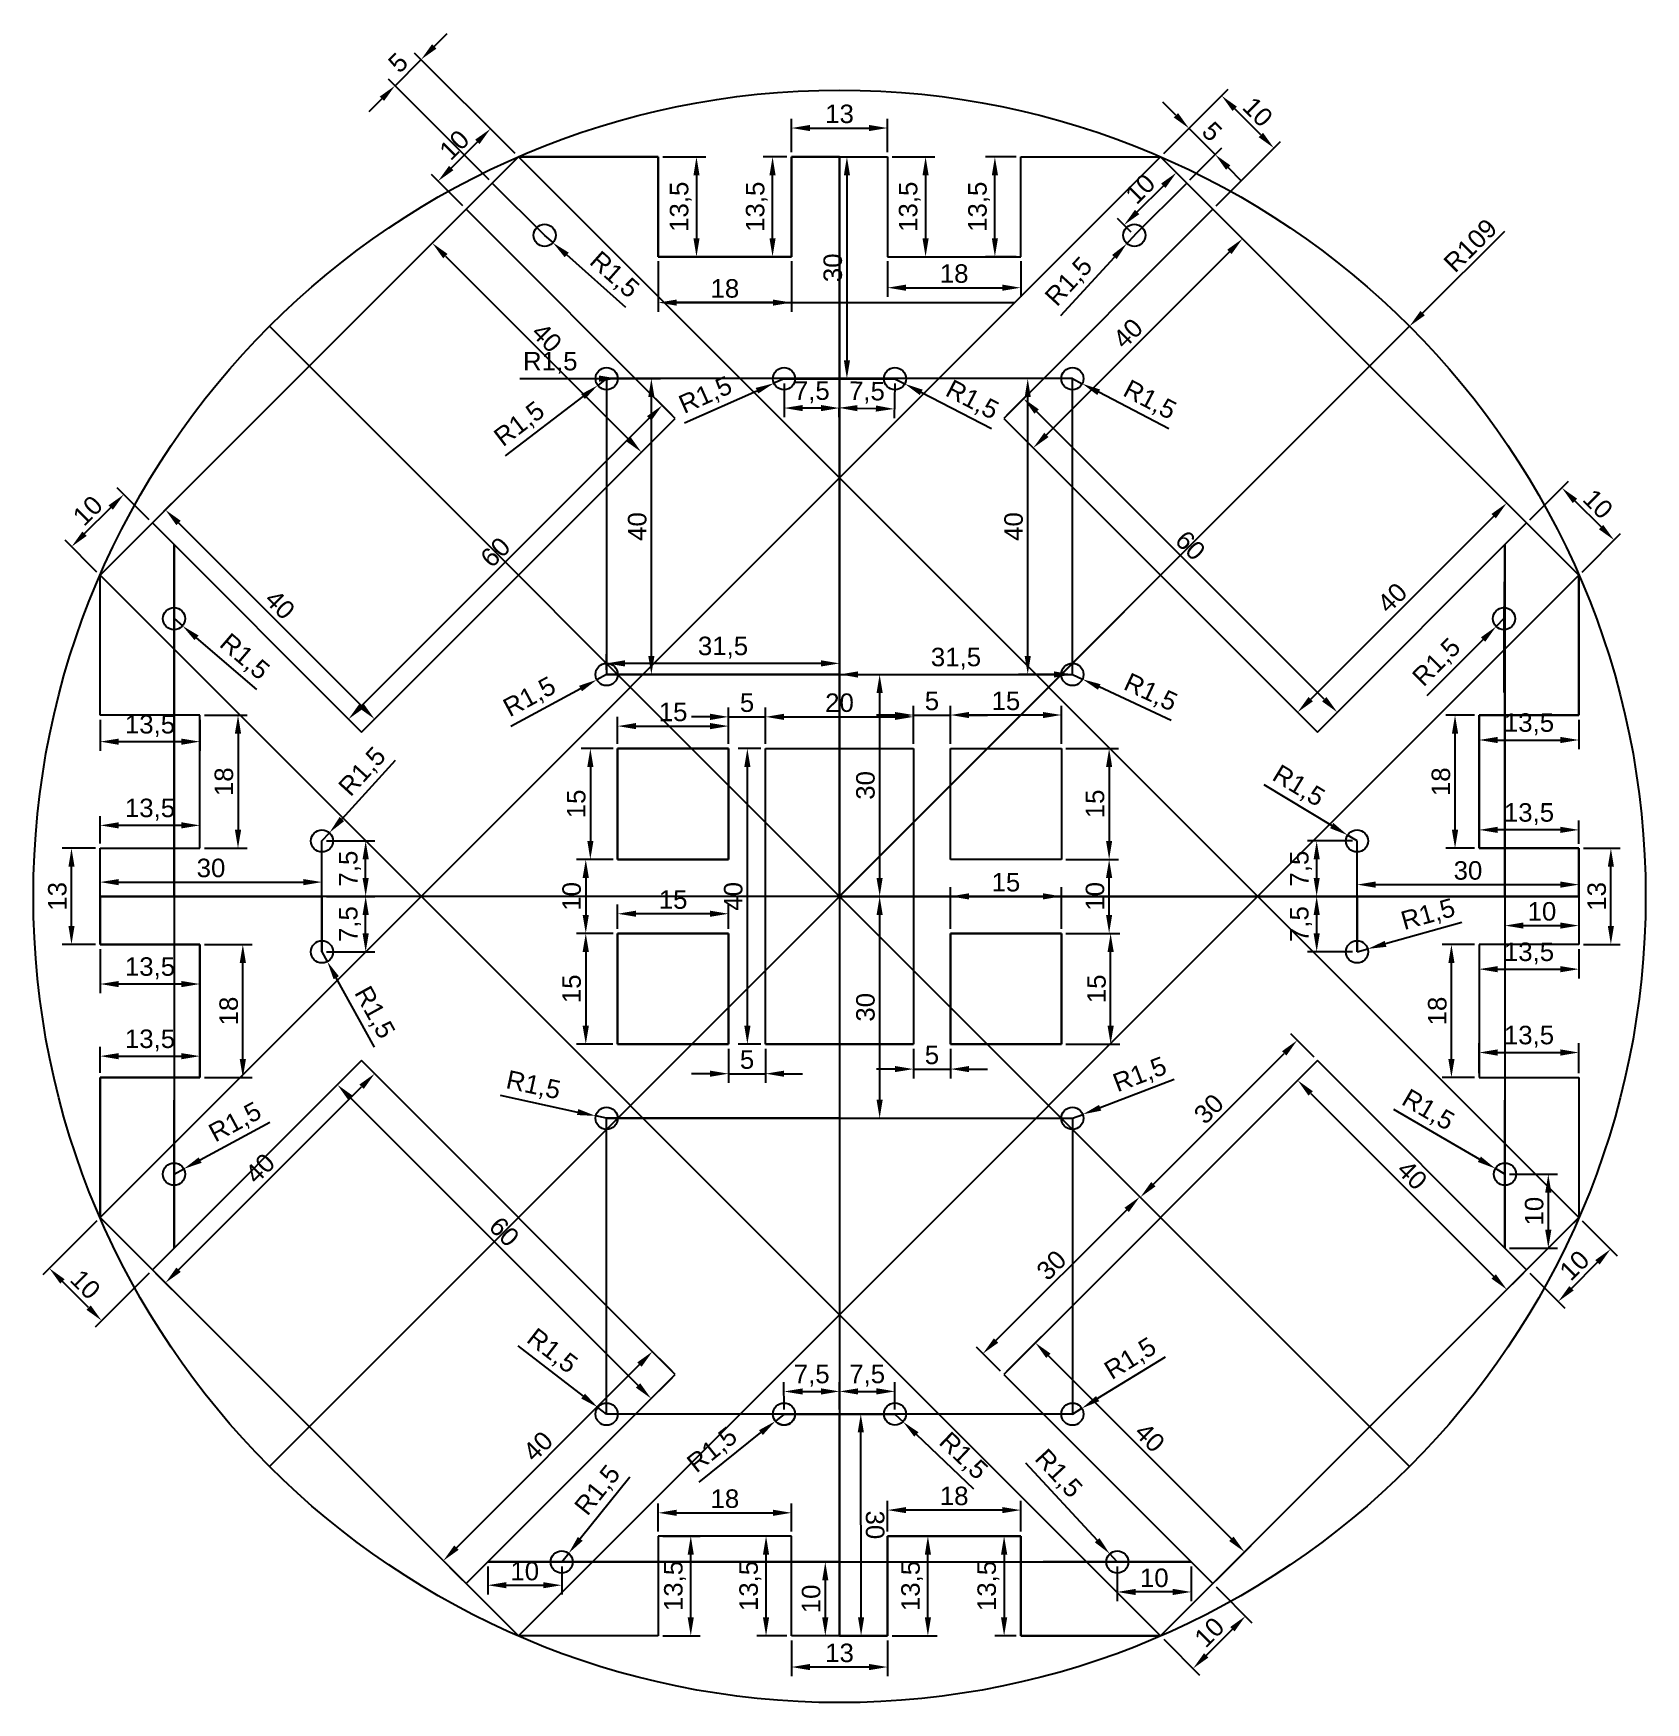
# Model space of a CAD drawing. Header units: millimetres. Extents: x -109 to 109, y -109 to 117.
import ezdxf

# ---------------------------------------------------------------- set-up
doc = ezdxf.new("R2010")
doc.units = ezdxf.units.MM
for name, color, linetype in [('Annotation', 2, 'Continuous'), ('Final', 1, 'Continuous'), ('Holes', 4, 'Continuous'), ('Plate', 7, 'Continuous')]:
    doc.layers.add(name, color=color, linetype=linetype)
doc.styles.get("Standard").update_dxf_attribs({"font": 'arial.ttf'})
doc.dimstyles.new('ISO-25', dxfattribs={"dimtxt": 2.5, "dimasz": 2.5, "dimexe": 1.25, "dimexo": 0.625, "dimtad": 1, "dimtxsty": 'Standard', "dimcen": 2.5, "dimadec": 0, "dimazin": 0, "dimtfac": 1, "dimtmove": 0, "dimatfit": 3, "dimfxl": 1, "dimarcsym": 0})

msp = doc.modelspace()

# ---------------------------------------------------------------- blocks, each defined once
blk = doc.blocks.new('*D1')
at = {"layer": 'Annotation', "color": 0, "lineweight": -2, "transparency": 16777216}
for p, q in [((85.86, -6.5), (81.49, -6.5)), ((82.74, -22), (82.74, -9)), ((85.86, -24.5), (81.49, -24.5))]:
    blk.add_line(p, q, dxfattribs=at)
at = {"layer": 'Annotation', "color": 0, "transparency": 16777216}
for points in [[(82.33, -9), (83.16, -9), (82.74, -6.5)], [(82.33, -22), (83.16, -22), (82.74, -24.5)]]:
    blk.add_solid(points, dxfattribs=at)
at = {"layer": 'Defpoints', "color": 0, "transparency": 16777216}
for p in [(82.74, -6.5), (86.48, -6.5), (86.48, -24.5)]:
    blk.add_point(p, dxfattribs=at)
at = {"layer": 'Annotation', "color": 0, "transparency": 16777216, "insert": (80.84, -15.5), "char_height": 2.5, "attachment_point": 5, "rotation": 90}
blk.add_mtext('18', dxfattribs=at)
blk = doc.blocks.new('*D2')
at = {"layer": 'Annotation', "color": 0, "lineweight": -2, "transparency": 16777216}
for p, q in [((86.48, -23.88), (86.48, -19.86)), ((99.98, -23.88), (99.98, -19.86)), ((88.98, -21.11), (97.48, -21.11))]:
    blk.add_line(p, q, dxfattribs=at)
at = {"layer": 'Annotation', "color": 0, "transparency": 16777216}
for points in [[(88.98, -20.69), (88.98, -21.53), (86.48, -21.11)], [(97.48, -20.69), (97.48, -21.53), (99.98, -21.11)]]:
    blk.add_solid(points, dxfattribs=at)
at = {"layer": 'Defpoints', "color": 0, "transparency": 16777216}
for p in [(99.98, -21.11), (86.48, -24.5), (99.98, -24.5)]:
    blk.add_point(p, dxfattribs=at)
at = {"layer": 'Annotation', "color": 0, "transparency": 16777216, "insert": (93.23, -18.98), "char_height": 2.5, "attachment_point": 5}
blk.add_mtext('13,5', dxfattribs=at)
blk = doc.blocks.new('*D3')
at = {"layer": 'Annotation', "color": 0, "lineweight": -2, "transparency": 16777216}
for p, q in [((86.48, -7.12), (86.48, -11.09)), ((99.98, -7.12), (99.98, -11.09)), ((88.98, -9.84), (97.48, -9.84))]:
    blk.add_line(p, q, dxfattribs=at)
at = {"layer": 'Annotation', "color": 0, "transparency": 16777216}
for points in [[(88.98, -9.43), (88.98, -10.26), (86.48, -9.84)], [(97.48, -9.43), (97.48, -10.26), (99.98, -9.84)]]:
    blk.add_solid(points, dxfattribs=at)
at = {"layer": 'Defpoints', "color": 0, "transparency": 16777216}
for p in [(86.48, -6.5), (99.98, -6.5), (99.98, -9.84)]:
    blk.add_point(p, dxfattribs=at)
at = {"layer": 'Annotation', "color": 0, "transparency": 16777216, "insert": (93.23, -7.72), "char_height": 2.5, "attachment_point": 5}
blk.add_mtext('13,5', dxfattribs=at)
blk = doc.blocks.new('*D4')
at = {"layer": 'Annotation', "color": 0, "lineweight": -2, "transparency": 16777216}
for p, q in [((100.61, 6.5), (105.55, 6.5)), ((104.3, -4), (104.3, 4)), ((100.61, -6.5), (105.55, -6.5))]:
    blk.add_line(p, q, dxfattribs=at)
at = {"layer": 'Annotation', "color": 0, "transparency": 16777216}
for points in [[(103.89, 4), (104.72, 4), (104.3, 6.5)], [(103.89, -4), (104.72, -4), (104.3, -6.5)]]:
    blk.add_solid(points, dxfattribs=at)
at = {"layer": 'Defpoints', "color": 0, "transparency": 16777216}
for p in [(99.98, 6.5), (104.3, 6.5), (99.98, -6.5)]:
    blk.add_point(p, dxfattribs=at)
at = {"layer": 'Annotation', "color": 0, "transparency": 16777216, "insert": (102.4, 0), "char_height": 2.5, "attachment_point": 5, "rotation": 90}
blk.add_mtext('13', dxfattribs=at)
blk = doc.blocks.new('*D5')
at = {"layer": 'Annotation', "color": 0, "lineweight": -2, "transparency": 16777216}
for p, q in [((86.48, 7.12), (86.48, 10.24)), ((99.98, 7.12), (99.98, 10.24)), ((97.48, 8.99), (88.98, 8.99))]:
    blk.add_line(p, q, dxfattribs=at)
at = {"layer": 'Annotation', "color": 0, "transparency": 16777216}
for points in [[(88.98, 9.41), (88.98, 8.58), (86.48, 8.99)], [(97.48, 9.41), (97.48, 8.58), (99.98, 8.99)]]:
    blk.add_solid(points, dxfattribs=at)
at = {"layer": 'Defpoints', "color": 0, "transparency": 16777216}
for p in [(86.48, 8.99), (86.48, 6.5), (99.98, 6.5)]:
    blk.add_point(p, dxfattribs=at)
at = {"layer": 'Annotation', "color": 0, "transparency": 16777216, "insert": (93.23, 11.12), "char_height": 2.5, "attachment_point": 5}
blk.add_mtext('13,5', dxfattribs=at)
blk = doc.blocks.new('*D6')
at = {"layer": 'Annotation', "color": 0, "lineweight": -2, "transparency": 16777216}
for p, q in [((85.86, 24.5), (81.98, 24.5)), ((83.23, 9), (83.23, 22)), ((85.86, 6.5), (81.98, 6.5))]:
    blk.add_line(p, q, dxfattribs=at)
at = {"layer": 'Annotation', "color": 0, "transparency": 16777216}
for points in [[(82.81, 22), (83.65, 22), (83.23, 24.5)], [(82.81, 9), (83.65, 9), (83.23, 6.5)]]:
    blk.add_solid(points, dxfattribs=at)
at = {"layer": 'Defpoints', "color": 0, "transparency": 16777216}
for p in [(83.23, 24.5), (86.48, 24.5), (86.48, 6.5)]:
    blk.add_point(p, dxfattribs=at)
at = {"layer": 'Annotation', "color": 0, "transparency": 16777216, "insert": (81.33, 15.5), "char_height": 2.5, "attachment_point": 5, "rotation": 90}
blk.add_mtext('18', dxfattribs=at)
blk = doc.blocks.new('*D7')
at = {"layer": 'Annotation', "color": 0, "lineweight": -2, "transparency": 16777216}
for p, q in [((86.48, 23.88), (86.48, 19.89)), ((99.98, 23.88), (99.98, 19.89)), ((88.98, 21.14), (97.48, 21.14))]:
    blk.add_line(p, q, dxfattribs=at)
at = {"layer": 'Annotation', "color": 0, "transparency": 16777216}
for points in [[(88.98, 21.56), (88.98, 20.72), (86.48, 21.14)], [(97.48, 21.56), (97.48, 20.72), (99.98, 21.14)]]:
    blk.add_solid(points, dxfattribs=at)
at = {"layer": 'Defpoints', "color": 0, "transparency": 16777216}
for p in [(86.48, 24.5), (99.98, 24.5), (99.98, 21.14)]:
    blk.add_point(p, dxfattribs=at)
at = {"layer": 'Annotation', "color": 0, "transparency": 16777216, "insert": (93.23, 23.27), "char_height": 2.5, "attachment_point": 5}
blk.add_mtext('13,5', dxfattribs=at)
blk = doc.blocks.new('*D8')
at = {"layer": 'Annotation', "color": 0, "lineweight": -2, "transparency": 16777216}
for p, q in [((64.18, -21.76), (61.01, -18.58)), ((42.45, -38.91), (60.12, -21.23)), ((42.97, -42.97), (39.79, -39.79))]:
    blk.add_line(p, q, dxfattribs=at)
at = {"layer": 'Annotation', "color": 0, "transparency": 16777216}
for points in [[(59.83, -20.94), (60.42, -21.53), (61.89, -19.46)], [(42.15, -38.61), (42.74, -39.2), (40.68, -40.68)]]:
    blk.add_solid(points, dxfattribs=at)
at = {"layer": 'Defpoints', "color": 0, "transparency": 16777216}
for p in [(61.89, -19.46), (64.63, -22.2), (43.41, -43.41)]:
    blk.add_point(p, dxfattribs=at)
at = {"layer": 'Annotation', "color": 0, "transparency": 16777216, "insert": (49.94, -28.73), "char_height": 2.5, "attachment_point": 5, "rotation": 45}
blk.add_mtext('30', dxfattribs=at)
blk = doc.blocks.new('*D9')
at = {"layer": 'Annotation', "color": 0, "lineweight": -2, "transparency": 16777216}
for p, q in [((64.18, -22.64), (61.07, -25.76)), ((63.72, -26.64), (88.47, -51.39)), ((92.47, -50.93), (89.35, -54.04))]:
    blk.add_line(p, q, dxfattribs=at)
at = {"layer": 'Annotation', "color": 0, "transparency": 16777216}
for points in [[(64.01, -26.35), (63.42, -26.94), (61.95, -24.87)], [(88.76, -51.1), (88.17, -51.69), (90.24, -53.16)]]:
    blk.add_solid(points, dxfattribs=at)
at = {"layer": 'Defpoints', "color": 0, "transparency": 16777216}
for p in [(64.63, -22.2), (92.91, -50.48), (90.24, -53.16)]:
    blk.add_point(p, dxfattribs=at)
at = {"layer": 'Annotation', "color": 0, "transparency": 16777216, "insert": (77.44, -37.67), "char_height": 2.5, "attachment_point": 5, "rotation": 315}
blk.add_mtext('40', dxfattribs=at)
blk = doc.blocks.new('*D10')
at = {"layer": 'Annotation', "color": 0, "lineweight": -2, "transparency": 16777216}
for p, q in [((100.42, -43.85), (105.15, -48.58)), ((98.96, -53), (102.5, -49.46)), ((93.35, -50.93), (98.08, -55.65))]:
    blk.add_line(p, q, dxfattribs=at)
at = {"layer": 'Annotation', "color": 0, "transparency": 16777216}
for points in [[(102.2, -49.17), (102.79, -49.76), (104.26, -47.7)], [(98.67, -52.7), (99.26, -53.29), (97.19, -54.77)]]:
    blk.add_solid(points, dxfattribs=at)
at = {"layer": 'Defpoints', "color": 0, "transparency": 16777216}
for p in [(99.98, -43.41), (104.26, -47.7), (92.91, -50.48)]:
    blk.add_point(p, dxfattribs=at)
at = {"layer": 'Annotation', "color": 0, "transparency": 16777216, "insert": (99.38, -49.89), "char_height": 2.5, "attachment_point": 5, "rotation": 45}
blk.add_mtext('10', dxfattribs=at)
blk = doc.blocks.new('*D11')
at = {"layer": 'Annotation', "color": 0, "lineweight": -2, "transparency": 16777216}
for p, q in [((42.97, -42.97), (39.72, -39.72)), ((38.84, -42.38), (21.16, -60.05)), ((21.76, -64.18), (18.51, -60.94))]:
    blk.add_line(p, q, dxfattribs=at)
at = {"layer": 'Annotation', "color": 0, "transparency": 16777216}
for points in [[(38.55, -42.08), (39.13, -42.67), (40.61, -40.61)], [(20.87, -59.76), (21.46, -60.35), (19.39, -61.82)]]:
    blk.add_solid(points, dxfattribs=at)
at = {"layer": 'Defpoints', "color": 0, "transparency": 16777216}
for p in [(43.41, -43.41), (19.39, -61.82), (22.2, -64.63)]:
    blk.add_point(p, dxfattribs=at)
at = {"layer": 'Annotation', "color": 0, "transparency": 16777216, "insert": (28.66, -49.87), "char_height": 2.5, "attachment_point": 5, "rotation": 45}
blk.add_mtext('30', dxfattribs=at)
blk = doc.blocks.new('*D12')
at = {"layer": 'Annotation', "color": 0, "lineweight": -2, "transparency": 16777216}
for p, q in [((22.64, -64.18), (27.36, -59.46)), ((52.99, -86.87), (28.24, -62.12)), ((50.93, -92.47), (55.65, -87.75))]:
    blk.add_line(p, q, dxfattribs=at)
at = {"layer": 'Annotation', "color": 0, "transparency": 16777216}
for points in [[(28.54, -61.82), (27.95, -62.41), (26.48, -60.35)], [(53.29, -86.57), (52.7, -87.16), (54.76, -88.63)]]:
    blk.add_solid(points, dxfattribs=at)
at = {"layer": 'Defpoints', "color": 0, "transparency": 16777216}
for p in [(26.48, -60.35), (22.2, -64.63), (50.48, -92.91)]:
    blk.add_point(p, dxfattribs=at)
at = {"layer": 'Annotation', "color": 0, "transparency": 16777216, "insert": (41.96, -73.15), "char_height": 2.5, "attachment_point": 5, "rotation": 315}
blk.add_mtext('40', dxfattribs=at)
blk = doc.blocks.new('*D13')
at = {"layer": 'Annotation', "color": 0, "lineweight": -2, "transparency": 16777216}
for p, q in [((50.93, -93.35), (55.77, -98.2)), ((53.12, -99.08), (49.58, -102.62)), ((43.85, -100.42), (48.7, -105.27))]:
    blk.add_line(p, q, dxfattribs=at)
at = {"layer": 'Annotation', "color": 0, "transparency": 16777216}
for points in [[(52.82, -98.79), (53.41, -99.38), (54.89, -97.31)], [(49.29, -102.32), (49.88, -102.91), (47.82, -104.38)]]:
    blk.add_solid(points, dxfattribs=at)
at = {"layer": 'Defpoints', "color": 0, "transparency": 16777216}
for p in [(50.48, -92.91), (43.41, -99.98), (47.82, -104.38)]:
    blk.add_point(p, dxfattribs=at)
at = {"layer": 'Annotation', "color": 0, "transparency": 16777216, "insert": (50.01, -99.5), "char_height": 2.5, "attachment_point": 5, "rotation": 45}
blk.add_mtext('10', dxfattribs=at)
blk = doc.blocks.new('*D14')
at = {"layer": 'Annotation', "color": 0, "lineweight": -2, "transparency": 16777216}
for p, q in [((89.9, 89.9), (78.84, 78.84)), ((0, 0), (77.07, 77.07))]:
    blk.add_line(p, q, dxfattribs=at)
at = {"layer": 'Annotation', "color": 0, "transparency": 16777216}
blk.add_solid([(78.55, 79.14), (79.14, 78.55), (77.07, 77.07)], dxfattribs=at)
at = {"layer": 'Defpoints', "color": 0, "transparency": 16777216}
for p in [(77.07, 77.07), (0, 0)]:
    blk.add_point(p, dxfattribs=at)
at = {"layer": 'Annotation', "color": 0, "transparency": 16777216, "insert": (85.31, 88), "char_height": 2.5, "attachment_point": 5, "rotation": 45}
blk.add_mtext('R109', dxfattribs=at)
blk = doc.blocks.new('*D15')
at = {"layer": 'Annotation', "color": 0, "lineweight": -2, "transparency": 16777216}
for p, q in [((-6.5, -100.61), (-6.5, -105.44)), ((6.5, -100.61), (6.5, -105.44)), ((4, -104.19), (-4, -104.19))]:
    blk.add_line(p, q, dxfattribs=at)
at = {"layer": 'Annotation', "color": 0, "transparency": 16777216}
for points in [[(-4, -103.77), (-4, -104.61), (-6.5, -104.19)], [(4, -103.77), (4, -104.61), (6.5, -104.19)]]:
    blk.add_solid(points, dxfattribs=at)
at = {"layer": 'Defpoints', "color": 0, "transparency": 16777216}
for p in [(-6.5, -99.98), (6.5, -99.98), (-6.5, -104.19)]:
    blk.add_point(p, dxfattribs=at)
at = {"layer": 'Annotation', "color": 0, "transparency": 16777216, "insert": (0, -102.29), "char_height": 2.5, "attachment_point": 5}
blk.add_mtext('13', dxfattribs=at)
blk = doc.blocks.new('*D16')
at = {"layer": 'Annotation', "color": 0, "lineweight": -2, "transparency": 16777216}
for p, q in [((7.12, -86.48), (13.2, -86.48)), ((11.95, -97.48), (11.95, -88.98)), ((7.12, -99.98), (13.2, -99.98))]:
    blk.add_line(p, q, dxfattribs=at)
at = {"layer": 'Annotation', "color": 0, "transparency": 16777216}
for points in [[(11.54, -88.98), (12.37, -88.98), (11.95, -86.48)], [(11.54, -97.48), (12.37, -97.48), (11.95, -99.98)]]:
    blk.add_solid(points, dxfattribs=at)
at = {"layer": 'Defpoints', "color": 0, "transparency": 16777216}
for p in [(6.5, -86.48), (11.95, -86.48), (6.5, -99.98)]:
    blk.add_point(p, dxfattribs=at)
at = {"layer": 'Annotation', "color": 0, "transparency": 16777216, "insert": (9.83, -93.23), "char_height": 2.5, "attachment_point": 5, "rotation": 90}
blk.add_mtext('13,5', dxfattribs=at)
blk = doc.blocks.new('*D17')
at = {"layer": 'Annotation', "color": 0, "lineweight": -2, "transparency": 16777216}
for p, q in [((23.88, -86.48), (21.01, -86.48)), ((22.26, -88.98), (22.26, -97.48)), ((23.88, -99.98), (21.01, -99.98))]:
    blk.add_line(p, q, dxfattribs=at)
at = {"layer": 'Annotation', "color": 0, "transparency": 16777216}
for points in [[(21.84, -88.98), (22.68, -88.98), (22.26, -86.48)], [(21.84, -97.48), (22.68, -97.48), (22.26, -99.98)]]:
    blk.add_solid(points, dxfattribs=at)
at = {"layer": 'Defpoints', "color": 0, "transparency": 16777216}
for p in [(24.5, -86.48), (22.26, -99.98), (24.5, -99.98)]:
    blk.add_point(p, dxfattribs=at)
at = {"layer": 'Annotation', "color": 0, "transparency": 16777216, "insert": (20.13, -93.23), "char_height": 2.5, "attachment_point": 5, "rotation": 90}
blk.add_mtext('13,5', dxfattribs=at)
blk = doc.blocks.new('*D18')
at = {"layer": 'Annotation', "color": 0, "lineweight": -2, "transparency": 16777216}
for p, q in [((6.5, -85.86), (6.5, -81.72)), ((22, -82.97), (9, -82.97)), ((24.5, -85.86), (24.5, -81.72))]:
    blk.add_line(p, q, dxfattribs=at)
at = {"layer": 'Annotation', "color": 0, "transparency": 16777216}
for points in [[(9, -82.56), (9, -83.39), (6.5, -82.97)], [(22, -82.56), (22, -83.39), (24.5, -82.97)]]:
    blk.add_solid(points, dxfattribs=at)
at = {"layer": 'Defpoints', "color": 0, "transparency": 16777216}
for p in [(6.5, -82.97), (6.5, -86.48), (24.5, -86.48)]:
    blk.add_point(p, dxfattribs=at)
at = {"layer": 'Annotation', "color": 0, "transparency": 16777216, "insert": (15.5, -81.07), "char_height": 2.5, "attachment_point": 5}
blk.add_mtext('18', dxfattribs=at)
blk = doc.blocks.new('*D19')
at = {"layer": 'Annotation', "color": 0, "lineweight": -2, "transparency": 16777216}
for p, q in [((-24.5, -85.86), (-24.5, -82.09)), ((-22, -83.34), (-9, -83.34)), ((-6.5, -85.86), (-6.5, -82.09))]:
    blk.add_line(p, q, dxfattribs=at)
at = {"layer": 'Annotation', "color": 0, "transparency": 16777216}
for points in [[(-22, -82.92), (-22, -83.76), (-24.5, -83.34)], [(-9, -82.92), (-9, -83.76), (-6.5, -83.34)]]:
    blk.add_solid(points, dxfattribs=at)
at = {"layer": 'Defpoints', "color": 0, "transparency": 16777216}
for p in [(-6.5, -83.34), (-24.5, -86.48), (-6.5, -86.48)]:
    blk.add_point(p, dxfattribs=at)
at = {"layer": 'Annotation', "color": 0, "transparency": 16777216, "insert": (-15.5, -81.44), "char_height": 2.5, "attachment_point": 5}
blk.add_mtext('18', dxfattribs=at)
blk = doc.blocks.new('*D20')
at = {"layer": 'Annotation', "color": 0, "lineweight": -2, "transparency": 16777216}
for p, q in [((-23.88, -86.48), (-18.86, -86.48)), ((-20.11, -97.48), (-20.11, -88.98)), ((-23.88, -99.98), (-18.86, -99.98))]:
    blk.add_line(p, q, dxfattribs=at)
at = {"layer": 'Annotation', "color": 0, "transparency": 16777216}
for points in [[(-20.53, -88.98), (-19.7, -88.98), (-20.11, -86.48)], [(-20.53, -97.48), (-19.7, -97.48), (-20.11, -99.98)]]:
    blk.add_solid(points, dxfattribs=at)
at = {"layer": 'Defpoints', "color": 0, "transparency": 16777216}
for p in [(-24.5, -86.48), (-20.11, -86.48), (-24.5, -99.98)]:
    blk.add_point(p, dxfattribs=at)
at = {"layer": 'Annotation', "color": 0, "transparency": 16777216, "insert": (-22.24, -93.23), "char_height": 2.5, "attachment_point": 5, "rotation": 90}
blk.add_mtext('13,5', dxfattribs=at)
blk = doc.blocks.new('*D21')
at = {"layer": 'Annotation', "color": 0, "lineweight": -2, "transparency": 16777216}
for p, q in [((-7.12, -86.48), (-11.18, -86.48)), ((-9.93, -97.48), (-9.93, -88.98)), ((-7.12, -99.98), (-11.18, -99.98))]:
    blk.add_line(p, q, dxfattribs=at)
at = {"layer": 'Annotation', "color": 0, "transparency": 16777216}
for points in [[(-10.35, -88.98), (-9.52, -88.98), (-9.93, -86.48)], [(-10.35, -97.48), (-9.52, -97.48), (-9.93, -99.98)]]:
    blk.add_solid(points, dxfattribs=at)
at = {"layer": 'Defpoints', "color": 0, "transparency": 16777216}
for p in [(-9.93, -86.48), (-6.5, -86.48), (-6.5, -99.98)]:
    blk.add_point(p, dxfattribs=at)
at = {"layer": 'Annotation', "color": 0, "transparency": 16777216, "insert": (-12.06, -93.23), "char_height": 2.5, "attachment_point": 5, "rotation": 90}
blk.add_mtext('13,5', dxfattribs=at)
blk = doc.blocks.new('*D25')
at = {"layer": 'Annotation', "color": 0, "lineweight": -2, "transparency": 16777216}
for p, q in [((-0.63, -89.98), (-3.17, -89.98)), ((-1.92, -92.48), (-1.92, -97.48)), ((-0.63, -99.98), (-3.17, -99.98))]:
    blk.add_line(p, q, dxfattribs=at)
at = {"layer": 'Annotation', "color": 0, "transparency": 16777216}
for points in [[(-2.34, -92.48), (-1.51, -92.48), (-1.92, -89.98)], [(-2.34, -97.48), (-1.51, -97.48), (-1.92, -99.98)]]:
    blk.add_solid(points, dxfattribs=at)
at = {"layer": 'Defpoints', "color": 0, "transparency": 16777216}
for p in [(0, -89.98), (-1.92, -99.98), (0, -99.98)]:
    blk.add_point(p, dxfattribs=at)
at = {"layer": 'Annotation', "color": 0, "transparency": 16777216, "insert": (-3.83, -94.98), "char_height": 2.5, "attachment_point": 5, "rotation": 90}
blk.add_mtext('10', dxfattribs=at)
blk = doc.blocks.new('*D26')
at = {"layer": 'Annotation', "color": 0, "lineweight": -2, "transparency": 16777216}
for p, q in [((-47.56, -90.61), (-47.56, -94.38)), ((-37.56, -90.61), (-37.56, -94.38)), ((-45.06, -93.13), (-40.06, -93.13))]:
    blk.add_line(p, q, dxfattribs=at)
at = {"layer": 'Annotation', "color": 0, "transparency": 16777216}
for points in [[(-45.06, -92.71), (-45.06, -93.54), (-47.56, -93.13)], [(-40.06, -92.71), (-40.06, -93.54), (-37.56, -93.13)]]:
    blk.add_solid(points, dxfattribs=at)
at = {"layer": 'Defpoints', "color": 0, "transparency": 16777216}
for p in [(-47.56, -89.98), (-37.56, -89.98), (-37.56, -93.13)]:
    blk.add_point(p, dxfattribs=at)
at = {"layer": 'Annotation', "color": 0, "transparency": 16777216, "insert": (-42.56, -91.23), "char_height": 2.5, "attachment_point": 5}
blk.add_mtext('10', dxfattribs=at)
blk = doc.blocks.new('*D27')
at = {"layer": 'Annotation', "color": 0, "lineweight": -2, "transparency": 16777216}
for p, q in [((37.56, -90.61), (37.56, -95.29)), ((47.56, -90.61), (47.56, -95.29)), ((45.06, -94.04), (40.06, -94.04))]:
    blk.add_line(p, q, dxfattribs=at)
at = {"layer": 'Annotation', "color": 0, "transparency": 16777216}
for points in [[(40.06, -93.62), (40.06, -94.46), (37.56, -94.04)], [(45.06, -93.62), (45.06, -94.46), (47.56, -94.04)]]:
    blk.add_solid(points, dxfattribs=at)
at = {"layer": 'Defpoints', "color": 0, "transparency": 16777216}
for p in [(37.56, -89.98), (47.56, -89.98), (37.56, -94.04)]:
    blk.add_point(p, dxfattribs=at)
at = {"layer": 'Annotation', "color": 0, "transparency": 16777216, "insert": (42.56, -92.14), "char_height": 2.5, "attachment_point": 5}
blk.add_mtext('10', dxfattribs=at)
blk = doc.blocks.new('*D28')
at = {"layer": 'Annotation', "color": 0, "lineweight": -2, "transparency": 16777216}
for p, q in [((-6.5, 100.61), (-6.5, 105.13)), ((-4, 103.88), (4, 103.88)), ((6.5, 100.61), (6.5, 105.13))]:
    blk.add_line(p, q, dxfattribs=at)
at = {"layer": 'Annotation', "color": 0, "transparency": 16777216}
for points in [[(-4, 104.29), (-4, 103.46), (-6.5, 103.88)], [(4, 104.29), (4, 103.46), (6.5, 103.88)]]:
    blk.add_solid(points, dxfattribs=at)
at = {"layer": 'Defpoints', "color": 0, "transparency": 16777216}
for p in [(6.5, 103.88), (-6.5, 99.98), (6.5, 99.98)]:
    blk.add_point(p, dxfattribs=at)
at = {"layer": 'Annotation', "color": 0, "transparency": 16777216, "insert": (0, 105.78), "char_height": 2.5, "attachment_point": 5}
blk.add_mtext('13', dxfattribs=at)
blk = doc.blocks.new('*D29')
at = {"layer": 'Annotation', "color": 0, "lineweight": -2, "transparency": 16777216}
for p, q in [((7.13, 99.98), (12.89, 99.98)), ((11.64, 97.48), (11.64, 88.98)), ((7.13, 86.48), (12.89, 86.48))]:
    blk.add_line(p, q, dxfattribs=at)
at = {"layer": 'Annotation', "color": 0, "transparency": 16777216}
for points in [[(11.22, 97.48), (12.06, 97.48), (11.64, 99.98)], [(11.22, 88.98), (12.06, 88.98), (11.64, 86.48)]]:
    blk.add_solid(points, dxfattribs=at)
at = {"layer": 'Defpoints', "color": 0, "transparency": 16777216}
for p in [(6.5, 99.98), (6.5, 86.48), (11.64, 86.48)]:
    blk.add_point(p, dxfattribs=at)
at = {"layer": 'Annotation', "color": 0, "transparency": 16777216, "insert": (9.51, 93.23), "char_height": 2.5, "attachment_point": 5, "rotation": 90}
blk.add_mtext('13,5', dxfattribs=at)
blk = doc.blocks.new('*D30')
at = {"layer": 'Annotation', "color": 0, "lineweight": -2, "transparency": 16777216}
for p, q in [((23.88, 99.98), (19.76, 99.98)), ((21.01, 88.98), (21.01, 97.48)), ((23.88, 86.48), (19.76, 86.48))]:
    blk.add_line(p, q, dxfattribs=at)
at = {"layer": 'Annotation', "color": 0, "transparency": 16777216}
for points in [[(20.6, 97.48), (21.43, 97.48), (21.01, 99.98)], [(20.6, 88.98), (21.43, 88.98), (21.01, 86.48)]]:
    blk.add_solid(points, dxfattribs=at)
at = {"layer": 'Defpoints', "color": 0, "transparency": 16777216}
for p in [(21.01, 99.98), (24.5, 99.98), (24.5, 86.48)]:
    blk.add_point(p, dxfattribs=at)
at = {"layer": 'Annotation', "color": 0, "transparency": 16777216, "insert": (18.88, 93.23), "char_height": 2.5, "attachment_point": 5, "rotation": 90}
blk.add_mtext('13,5', dxfattribs=at)
blk = doc.blocks.new('*D31')
at = {"layer": 'Annotation', "color": 0, "lineweight": -2, "transparency": 16777216}
for p, q in [((6.5, 85.86), (6.5, 81.04)), ((24.5, 85.86), (24.5, 81.04)), ((9, 82.29), (22, 82.29))]:
    blk.add_line(p, q, dxfattribs=at)
at = {"layer": 'Annotation', "color": 0, "transparency": 16777216}
for points in [[(9, 82.71), (9, 81.87), (6.5, 82.29)], [(22, 82.71), (22, 81.87), (24.5, 82.29)]]:
    blk.add_solid(points, dxfattribs=at)
at = {"layer": 'Defpoints', "color": 0, "transparency": 16777216}
for p in [(6.5, 86.48), (24.5, 86.48), (24.5, 82.29)]:
    blk.add_point(p, dxfattribs=at)
at = {"layer": 'Annotation', "color": 0, "transparency": 16777216, "insert": (15.5, 84.19), "char_height": 2.5, "attachment_point": 5}
blk.add_mtext('18', dxfattribs=at)
blk = doc.blocks.new('*D32')
at = {"layer": 'Annotation', "color": 0, "lineweight": -2, "transparency": 16777216}
for p, q in [((-24.5, 85.86), (-24.5, 79.03)), ((-6.5, 85.86), (-6.5, 79.03)), ((-9, 80.28), (-22, 80.28))]:
    blk.add_line(p, q, dxfattribs=at)
at = {"layer": 'Annotation', "color": 0, "transparency": 16777216}
for points in [[(-22, 80.69), (-22, 79.86), (-24.5, 80.28)], [(-9, 80.69), (-9, 79.86), (-6.5, 80.28)]]:
    blk.add_solid(points, dxfattribs=at)
at = {"layer": 'Defpoints', "color": 0, "transparency": 16777216}
for p in [(-24.5, 86.48), (-6.5, 86.48), (-24.5, 80.28)]:
    blk.add_point(p, dxfattribs=at)
at = {"layer": 'Annotation', "color": 0, "transparency": 16777216, "insert": (-15.5, 82.18), "char_height": 2.5, "attachment_point": 5}
blk.add_mtext('18', dxfattribs=at)
blk = doc.blocks.new('*D33')
at = {"layer": 'Annotation', "color": 0, "lineweight": -2, "transparency": 16777216}
for p, q in [((-7.12, 99.98), (-10.3, 99.98)), ((-9.05, 88.98), (-9.05, 97.48)), ((-7.12, 86.48), (-10.3, 86.48))]:
    blk.add_line(p, q, dxfattribs=at)
at = {"layer": 'Annotation', "color": 0, "transparency": 16777216}
for points in [[(-9.47, 97.48), (-8.64, 97.48), (-9.05, 99.98)], [(-9.47, 88.98), (-8.64, 88.98), (-9.05, 86.48)]]:
    blk.add_solid(points, dxfattribs=at)
at = {"layer": 'Defpoints', "color": 0, "transparency": 16777216}
for p in [(-9.05, 99.98), (-6.5, 99.98), (-6.5, 86.48)]:
    blk.add_point(p, dxfattribs=at)
at = {"layer": 'Annotation', "color": 0, "transparency": 16777216, "insert": (-11.18, 93.23), "char_height": 2.5, "attachment_point": 5, "rotation": 90}
blk.add_mtext('13,5', dxfattribs=at)
blk = doc.blocks.new('*D34')
at = {"layer": 'Annotation', "color": 0, "lineweight": -2, "transparency": 16777216}
for p, q in [((-23.87, 99.98), (-18.09, 99.98)), ((-19.34, 97.48), (-19.34, 88.98)), ((-23.87, 86.48), (-18.09, 86.48))]:
    blk.add_line(p, q, dxfattribs=at)
at = {"layer": 'Annotation', "color": 0, "transparency": 16777216}
for points in [[(-19.75, 97.48), (-18.92, 97.48), (-19.34, 99.98)], [(-19.75, 88.98), (-18.92, 88.98), (-19.34, 86.48)]]:
    blk.add_solid(points, dxfattribs=at)
at = {"layer": 'Defpoints', "color": 0, "transparency": 16777216}
for p in [(-24.5, 99.98), (-24.5, 86.48), (-19.34, 86.48)]:
    blk.add_point(p, dxfattribs=at)
at = {"layer": 'Annotation', "color": 0, "transparency": 16777216, "insert": (-21.46, 93.23), "char_height": 2.5, "attachment_point": 5, "rotation": 90}
blk.add_mtext('13,5', dxfattribs=at)
blk = doc.blocks.new('*D35')
at = {"layer": 'Annotation', "color": 0, "lineweight": -2, "transparency": 16777216}
for p, q in [((45.49, 105.6), (43.72, 107.36)), ((43.85, 100.42), (48.14, 104.71)), ((47.26, 103.83), (50.8, 100.29)), ((47.39, 96.89), (51.68, 101.18)), ((52.56, 98.53), (54.33, 96.76))]:
    blk.add_line(p, q, dxfattribs=at)
at = {"layer": 'Annotation', "color": 0, "transparency": 16777216}
for points in [[(45.79, 105.89), (45.2, 105.3), (47.26, 103.83)], [(52.86, 98.82), (52.27, 98.23), (50.8, 100.29)]]:
    blk.add_solid(points, dxfattribs=at)
at = {"layer": 'Defpoints', "color": 0, "transparency": 16777216}
for p in [(43.41, 99.98), (50.8, 100.29), (46.95, 96.45)]:
    blk.add_point(p, dxfattribs=at)
at = {"layer": 'Annotation', "color": 0, "transparency": 16777216, "insert": (50.37, 103.4), "char_height": 2.5, "attachment_point": 5, "rotation": 315}
blk.add_mtext('5', dxfattribs=at)
blk = doc.blocks.new('*D36')
at = {"layer": 'Annotation', "color": 0, "lineweight": -2, "transparency": 16777216}
for p, q in [((46.51, 96.89), (44.67, 98.72)), ((40.25, 92.54), (43.79, 96.07)), ((39.44, 89.82), (37.6, 91.65))]:
    blk.add_line(p, q, dxfattribs=at)
at = {"layer": 'Annotation', "color": 0, "transparency": 16777216}
for points in [[(43.49, 96.37), (44.08, 95.78), (45.55, 97.84)], [(39.96, 92.83), (40.55, 92.24), (38.48, 90.77)]]:
    blk.add_solid(points, dxfattribs=at)
at = {"layer": 'Defpoints', "color": 0, "transparency": 16777216}
for p in [(45.55, 97.84), (46.95, 96.45), (39.88, 89.37)]:
    blk.add_point(p, dxfattribs=at)
at = {"layer": 'Annotation', "color": 0, "transparency": 16777216, "insert": (40.67, 95.65), "char_height": 2.5, "attachment_point": 5, "rotation": 45}
blk.add_mtext('10', dxfattribs=at)
blk = doc.blocks.new('*D37')
at = {"layer": 'Annotation', "color": 0, "lineweight": -2, "transparency": 16777216}
for p, q in [((22.64, 65.07), (25.77, 68.2)), ((65.54, 26.65), (26.65, 65.54)), ((65.07, 22.64), (68.2, 25.77))]:
    blk.add_line(p, q, dxfattribs=at)
at = {"layer": 'Annotation', "color": 0, "transparency": 16777216}
for points in [[(26.95, 65.84), (26.36, 65.25), (24.89, 67.31)], [(65.84, 26.95), (65.25, 26.36), (67.31, 24.89)]]:
    blk.add_solid(points, dxfattribs=at)
at = {"layer": 'Defpoints', "color": 0, "transparency": 16777216}
for p in [(24.89, 67.31), (22.2, 64.63), (64.63, 22.2)]:
    blk.add_point(p, dxfattribs=at)
at = {"layer": 'Annotation', "color": 0, "transparency": 16777216, "insert": (47.44, 47.44), "char_height": 2.5, "attachment_point": 5, "rotation": 315}
blk.add_mtext('60', dxfattribs=at)
blk = doc.blocks.new('*D38')
at = {"layer": 'Annotation', "color": 0, "lineweight": -2, "transparency": 16777216}
for p, q in [((92.47, 50.93), (89.34, 54.05)), ((63.71, 26.65), (88.46, 51.4)), ((64.18, 22.64), (61.06, 25.77))]:
    blk.add_line(p, q, dxfattribs=at)
at = {"layer": 'Annotation', "color": 0, "transparency": 16777216}
for points in [[(88.16, 51.7), (88.75, 51.11), (90.22, 53.17)], [(63.41, 26.95), (64, 26.36), (61.94, 24.89)]]:
    blk.add_solid(points, dxfattribs=at)
at = {"layer": 'Defpoints', "color": 0, "transparency": 16777216}
for p in [(90.22, 53.17), (92.91, 50.48), (64.63, 22.2)]:
    blk.add_point(p, dxfattribs=at)
at = {"layer": 'Annotation', "color": 0, "transparency": 16777216, "insert": (74.74, 40.37), "char_height": 2.5, "attachment_point": 5, "rotation": 45}
blk.add_mtext('40', dxfattribs=at)
blk = doc.blocks.new('*D39')
at = {"layer": 'Annotation', "color": 0, "lineweight": -2, "transparency": 16777216}
for p, q in [((50.93, 92.47), (55.37, 88.02)), ((27.97, 62.39), (52.72, 87.14)), ((22.64, 64.18), (27.09, 59.74))]:
    blk.add_line(p, q, dxfattribs=at)
at = {"layer": 'Annotation', "color": 0, "transparency": 16777216}
for points in [[(52.43, 87.43), (53.02, 86.84), (54.49, 88.91)], [(27.68, 62.68), (28.27, 62.1), (26.2, 60.62)]]:
    blk.add_solid(points, dxfattribs=at)
at = {"layer": 'Defpoints', "color": 0, "transparency": 16777216}
for p in [(50.48, 92.91), (54.49, 88.91), (22.2, 64.63)]:
    blk.add_point(p, dxfattribs=at)
at = {"layer": 'Annotation', "color": 0, "transparency": 16777216, "insert": (39, 76.11), "char_height": 2.5, "attachment_point": 5, "rotation": 45}
blk.add_mtext('40', dxfattribs=at)
blk = doc.blocks.new('*D40')
at = {"layer": 'Annotation', "color": 0, "lineweight": -2, "transparency": 16777216}
for p, q in [((93.35, 50.93), (98.55, 56.12)), ((99.43, 53.47), (102.97, 49.94)), ((100.42, 43.85), (105.62, 49.05))]:
    blk.add_line(p, q, dxfattribs=at)
at = {"layer": 'Annotation', "color": 0, "transparency": 16777216}
for points in [[(99.73, 53.77), (99.14, 53.18), (97.67, 55.24)], [(103.26, 50.23), (102.67, 49.64), (104.74, 48.17)]]:
    blk.add_solid(points, dxfattribs=at)
at = {"layer": 'Defpoints', "color": 0, "transparency": 16777216}
for p in [(92.91, 50.48), (104.74, 48.17), (99.98, 43.41)]:
    blk.add_point(p, dxfattribs=at)
at = {"layer": 'Annotation', "color": 0, "transparency": 16777216, "insert": (102.55, 53.05), "char_height": 2.5, "attachment_point": 5, "rotation": 315}
blk.add_mtext('10', dxfattribs=at)
blk = doc.blocks.new('*D41')
at = {"layer": 'Annotation', "color": 0, "lineweight": -2, "transparency": 16777216}
for p, q in [((43.85, 100.42), (52.56, 109.13)), ((56.98, 102.94), (53.44, 106.47)), ((50.93, 93.35), (59.63, 102.06))]:
    blk.add_line(p, q, dxfattribs=at)
at = {"layer": 'Annotation', "color": 0, "transparency": 16777216}
for points in [[(53.74, 106.77), (53.15, 106.18), (51.67, 108.24)], [(57.27, 103.23), (56.68, 102.64), (58.74, 101.17)]]:
    blk.add_solid(points, dxfattribs=at)
at = {"layer": 'Defpoints', "color": 0, "transparency": 16777216}
for p in [(51.67, 108.24), (43.41, 99.98), (50.48, 92.91)]:
    blk.add_point(p, dxfattribs=at)
at = {"layer": 'Annotation', "color": 0, "transparency": 16777216, "insert": (56.55, 106.05), "char_height": 2.5, "attachment_point": 5, "rotation": 315}
blk.add_mtext('10', dxfattribs=at)
blk = doc.blocks.new('*D42')
at = {"layer": 'Annotation', "color": 0, "lineweight": -2, "transparency": 16777216}
for p, q in [((-54.8, 114.91), (-53.03, 116.67)), ((-60.1, 109.6), (-56.57, 113.14)), ((-43.85, 100.42), (-57.45, 114.02)), ((-47.39, 96.89), (-60.99, 110.49)), ((-61.87, 107.83), (-63.64, 106.07))]:
    blk.add_line(p, q, dxfattribs=at)
at = {"layer": 'Annotation', "color": 0, "transparency": 16777216}
for points in [[(-55.1, 115.2), (-54.51, 114.61), (-56.57, 113.14)], [(-62.17, 108.13), (-61.58, 107.54), (-60.1, 109.6)]]:
    blk.add_solid(points, dxfattribs=at)
at = {"layer": 'Defpoints', "color": 0, "transparency": 16777216}
for p in [(-56.57, 113.14), (-43.41, 99.98), (-46.95, 96.45)]:
    blk.add_point(p, dxfattribs=at)
at = {"layer": 'Annotation', "color": 0, "transparency": 16777216, "insert": (-59.68, 112.71), "char_height": 2.5, "attachment_point": 5, "rotation": 45}
blk.add_mtext('5', dxfattribs=at)
blk = doc.blocks.new('*D43')
at = {"layer": 'Annotation', "color": 0, "lineweight": -2, "transparency": 16777216}
for p, q in [((-43.85, 100.42), (-48.09, 104.66)), ((-52.51, 98.47), (-48.97, 102.01)), ((-50.93, 93.35), (-55.16, 97.59))]:
    blk.add_line(p, q, dxfattribs=at)
at = {"layer": 'Annotation', "color": 0, "transparency": 16777216}
for points in [[(-49.27, 102.3), (-48.68, 101.71), (-47.2, 103.77)], [(-52.8, 98.76), (-52.21, 98.17), (-54.28, 96.7)]]:
    blk.add_solid(points, dxfattribs=at)
at = {"layer": 'Defpoints', "color": 0, "transparency": 16777216}
for p in [(-47.2, 103.77), (-43.41, 99.98), (-50.48, 92.91)]:
    blk.add_point(p, dxfattribs=at)
at = {"layer": 'Annotation', "color": 0, "transparency": 16777216, "insert": (-52.08, 101.58), "char_height": 2.5, "attachment_point": 5, "rotation": 45}
blk.add_mtext('10', dxfattribs=at)
blk = doc.blocks.new('*D44')
at = {"layer": 'Annotation', "color": 0, "lineweight": -2, "transparency": 16777216}
for p, q in [((-50.93, 92.47), (-55.94, 87.45)), ((-53.29, 86.57), (-28.54, 61.82)), ((-22.64, 64.18), (-27.66, 59.17))]:
    blk.add_line(p, q, dxfattribs=at)
at = {"layer": 'Annotation', "color": 0, "transparency": 16777216}
for points in [[(-53, 86.86), (-53.59, 86.27), (-55.06, 88.33)], [(-28.25, 62.11), (-28.84, 61.52), (-26.78, 60.05)]]:
    blk.add_solid(points, dxfattribs=at)
at = {"layer": 'Defpoints', "color": 0, "transparency": 16777216}
for p in [(-50.48, 92.91), (-22.2, 64.63), (-26.78, 60.05)]:
    blk.add_point(p, dxfattribs=at)
at = {"layer": 'Annotation', "color": 0, "transparency": 16777216, "insert": (-39.57, 75.54), "char_height": 2.5, "attachment_point": 5, "rotation": 315}
blk.add_mtext('40', dxfattribs=at)
blk = doc.blocks.new('*D45')
at = {"layer": 'Annotation', "color": 0, "lineweight": -2, "transparency": 16777216}
for p, q in [((-22.64, 65.07), (-24.85, 67.28)), ((-64.63, 25.74), (-25.74, 64.63)), ((-65.07, 22.64), (-67.28, 24.85))]:
    blk.add_line(p, q, dxfattribs=at)
at = {"layer": 'Annotation', "color": 0, "transparency": 16777216}
for points in [[(-26.03, 64.92), (-25.44, 64.33), (-23.97, 66.39)], [(-64.92, 26.03), (-64.33, 25.44), (-66.39, 23.97)]]:
    blk.add_solid(points, dxfattribs=at)
at = {"layer": 'Defpoints', "color": 0, "transparency": 16777216}
for p in [(-23.97, 66.39), (-22.2, 64.63), (-64.63, 22.2)]:
    blk.add_point(p, dxfattribs=at)
at = {"layer": 'Annotation', "color": 0, "transparency": 16777216, "insert": (-46.53, 46.53), "char_height": 2.5, "attachment_point": 5, "rotation": 45}
blk.add_mtext('60', dxfattribs=at)
blk = doc.blocks.new('*D46')
at = {"layer": 'Annotation', "color": 0, "lineweight": -2, "transparency": 16777216}
for p, q in [((-92.47, 50.93), (-90.26, 53.14)), ((-89.37, 50.48), (-64.63, 25.74)), ((-64.18, 22.64), (-61.97, 24.85))]:
    blk.add_line(p, q, dxfattribs=at)
at = {"layer": 'Annotation', "color": 0, "transparency": 16777216}
for points in [[(-89.08, 50.78), (-89.67, 50.19), (-91.14, 52.25)], [(-64.33, 26.03), (-64.92, 25.44), (-62.86, 23.97)]]:
    blk.add_solid(points, dxfattribs=at)
at = {"layer": 'Defpoints', "color": 0, "transparency": 16777216}
for p in [(-92.91, 50.48), (-62.86, 23.97), (-64.63, 22.2)]:
    blk.add_point(p, dxfattribs=at)
at = {"layer": 'Annotation', "color": 0, "transparency": 16777216, "insert": (-75.66, 39.45), "char_height": 2.5, "attachment_point": 5, "rotation": 315}
blk.add_mtext('40', dxfattribs=at)
blk = doc.blocks.new('*D47')
at = {"layer": 'Annotation', "color": 0, "lineweight": -2, "transparency": 16777216}
for p, q in [((-93.35, 50.93), (-97.65, 55.22)), ((-102.07, 49.04), (-98.54, 52.57)), ((-100.42, 43.85), (-104.72, 48.15))]:
    blk.add_line(p, q, dxfattribs=at)
at = {"layer": 'Annotation', "color": 0, "transparency": 16777216}
for points in [[(-98.83, 52.87), (-98.24, 52.28), (-96.77, 54.34)], [(-102.37, 49.33), (-101.78, 48.74), (-103.84, 47.27)]]:
    blk.add_solid(points, dxfattribs=at)
at = {"layer": 'Defpoints', "color": 0, "transparency": 16777216}
for p in [(-96.77, 54.34), (-92.91, 50.48), (-99.98, 43.41)]:
    blk.add_point(p, dxfattribs=at)
at = {"layer": 'Annotation', "color": 0, "transparency": 16777216, "insert": (-101.65, 52.15), "char_height": 2.5, "attachment_point": 5, "rotation": 45}
blk.add_mtext('10', dxfattribs=at)
blk = doc.blocks.new('*D48')
at = {"layer": 'Annotation', "color": 0, "lineweight": -2, "transparency": 16777216}
for p, q in [((-22.64, -64.18), (-26.17, -60.66)), ((-27.05, -63.31), (-51.8, -88.06)), ((-50.93, -92.47), (-54.46, -88.94))]:
    blk.add_line(p, q, dxfattribs=at)
at = {"layer": 'Annotation', "color": 0, "transparency": 16777216}
for points in [[(-27.35, -63.01), (-26.76, -63.6), (-25.29, -61.54)], [(-52.1, -87.76), (-51.51, -88.35), (-53.57, -89.82)]]:
    blk.add_solid(points, dxfattribs=at)
at = {"layer": 'Defpoints', "color": 0, "transparency": 16777216}
for p in [(-22.2, -64.63), (-53.57, -89.82), (-50.48, -92.91)]:
    blk.add_point(p, dxfattribs=at)
at = {"layer": 'Annotation', "color": 0, "transparency": 16777216, "insert": (-40.77, -74.34), "char_height": 2.5, "attachment_point": 5, "rotation": 45}
blk.add_mtext('40', dxfattribs=at)
blk = doc.blocks.new('*D49')
at = {"layer": 'Annotation', "color": 0, "lineweight": -2, "transparency": 16777216}
for p, q in [((-65.07, -22.64), (-68.78, -26.35)), ((-27.23, -66.13), (-66.13, -27.23)), ((-22.64, -65.07), (-26.35, -68.78))]:
    blk.add_line(p, q, dxfattribs=at)
at = {"layer": 'Annotation', "color": 0, "transparency": 16777216}
for points in [[(-65.83, -26.94), (-66.42, -27.53), (-67.89, -25.47)], [(-26.94, -65.83), (-27.53, -66.42), (-25.47, -67.89)]]:
    blk.add_solid(points, dxfattribs=at)
at = {"layer": 'Defpoints', "color": 0, "transparency": 16777216}
for p in [(-64.63, -22.2), (-67.89, -25.47), (-22.2, -64.63)]:
    blk.add_point(p, dxfattribs=at)
at = {"layer": 'Annotation', "color": 0, "transparency": 16777216, "insert": (-45.34, -45.34), "char_height": 2.5, "attachment_point": 5, "rotation": 315}
blk.add_mtext('60', dxfattribs=at)
blk = doc.blocks.new('*D50')
at = {"layer": 'Annotation', "color": 0, "lineweight": -2, "transparency": 16777216}
for p, q in [((-64.18, -22.64), (-61.97, -24.85)), ((-89.37, -50.48), (-64.63, -25.74)), ((-92.47, -50.93), (-90.26, -53.14))]:
    blk.add_line(p, q, dxfattribs=at)
at = {"layer": 'Annotation', "color": 0, "transparency": 16777216}
for points in [[(-64.92, -25.44), (-64.33, -26.03), (-62.86, -23.97)], [(-89.67, -50.19), (-89.08, -50.78), (-91.14, -52.25)]]:
    blk.add_solid(points, dxfattribs=at)
at = {"layer": 'Defpoints', "color": 0, "transparency": 16777216}
for p in [(-64.63, -22.2), (-62.86, -23.97), (-92.91, -50.48)]:
    blk.add_point(p, dxfattribs=at)
at = {"layer": 'Annotation', "color": 0, "transparency": 16777216, "insert": (-78.35, -36.77), "char_height": 2.5, "attachment_point": 5, "rotation": 45}
blk.add_mtext('40', dxfattribs=at)
blk = doc.blocks.new('*D51')
at = {"layer": 'Annotation', "color": 0, "lineweight": -2, "transparency": 16777216}
for p, q in [((-100.42, -43.85), (-107.73, -51.16)), ((-93.35, -50.93), (-100.66, -58.24)), ((-101.55, -55.58), (-105.08, -52.05))]:
    blk.add_line(p, q, dxfattribs=at)
at = {"layer": 'Annotation', "color": 0, "transparency": 16777216}
for points in [[(-104.79, -51.75), (-105.38, -52.34), (-106.85, -50.28)], [(-101.25, -55.29), (-101.84, -55.88), (-99.78, -57.35)]]:
    blk.add_solid(points, dxfattribs=at)
at = {"layer": 'Defpoints', "color": 0, "transparency": 16777216}
for p in [(-99.98, -43.41), (-106.85, -50.28), (-92.91, -50.48)]:
    blk.add_point(p, dxfattribs=at)
at = {"layer": 'Annotation', "color": 0, "transparency": 16777216, "insert": (-101.97, -52.47), "char_height": 2.5, "attachment_point": 5, "rotation": 315}
blk.add_mtext('10', dxfattribs=at)
blk = doc.blocks.new('*D52')
at = {"layer": 'Annotation', "color": 0, "lineweight": -2, "transparency": 16777216}
for p, q in [((-85.86, -6.5), (-79.43, -6.5)), ((-80.68, -22), (-80.68, -9)), ((-85.86, -24.5), (-79.43, -24.5))]:
    blk.add_line(p, q, dxfattribs=at)
at = {"layer": 'Annotation', "color": 0, "transparency": 16777216}
for points in [[(-81.1, -9), (-80.26, -9), (-80.68, -6.5)], [(-81.1, -22), (-80.26, -22), (-80.68, -24.5)]]:
    blk.add_solid(points, dxfattribs=at)
at = {"layer": 'Defpoints', "color": 0, "transparency": 16777216}
for p in [(-86.48, -6.5), (-80.68, -6.5), (-86.48, -24.5)]:
    blk.add_point(p, dxfattribs=at)
at = {"layer": 'Annotation', "color": 0, "transparency": 16777216, "insert": (-82.58, -15.5), "char_height": 2.5, "attachment_point": 5, "rotation": 90}
blk.add_mtext('18', dxfattribs=at)
blk = doc.blocks.new('*D53')
at = {"layer": 'Annotation', "color": 0, "lineweight": -2, "transparency": 16777216}
for p, q in [((-99.98, -23.87), (-99.98, -20.35)), ((-97.48, -21.6), (-88.98, -21.6)), ((-86.48, -23.87), (-86.48, -20.35))]:
    blk.add_line(p, q, dxfattribs=at)
at = {"layer": 'Annotation', "color": 0, "transparency": 16777216}
for points in [[(-97.48, -21.19), (-97.48, -22.02), (-99.98, -21.6)], [(-88.98, -21.19), (-88.98, -22.02), (-86.48, -21.6)]]:
    blk.add_solid(points, dxfattribs=at)
at = {"layer": 'Defpoints', "color": 0, "transparency": 16777216}
for p in [(-86.48, -21.6), (-99.98, -24.5), (-86.48, -24.5)]:
    blk.add_point(p, dxfattribs=at)
at = {"layer": 'Annotation', "color": 0, "transparency": 16777216, "insert": (-93.23, -19.48), "char_height": 2.5, "attachment_point": 5}
blk.add_mtext('13,5', dxfattribs=at)
blk = doc.blocks.new('*D54')
at = {"layer": 'Annotation', "color": 0, "lineweight": -2, "transparency": 16777216}
for p, q in [((-99.98, -7.12), (-99.98, -13.1)), ((-86.48, -7.12), (-86.48, -13.1)), ((-88.98, -11.85), (-97.48, -11.85))]:
    blk.add_line(p, q, dxfattribs=at)
at = {"layer": 'Annotation', "color": 0, "transparency": 16777216}
for points in [[(-97.48, -11.44), (-97.48, -12.27), (-99.98, -11.85)], [(-88.98, -11.44), (-88.98, -12.27), (-86.48, -11.85)]]:
    blk.add_solid(points, dxfattribs=at)
at = {"layer": 'Defpoints', "color": 0, "transparency": 16777216}
for p in [(-99.98, -6.5), (-86.48, -6.5), (-99.98, -11.85)]:
    blk.add_point(p, dxfattribs=at)
at = {"layer": 'Annotation', "color": 0, "transparency": 16777216, "insert": (-93.23, -9.72), "char_height": 2.5, "attachment_point": 5}
blk.add_mtext('13,5', dxfattribs=at)
blk = doc.blocks.new('*D55')
at = {"layer": 'Annotation', "color": 0, "lineweight": -2, "transparency": 16777216}
for p, q in [((-100.61, 6.5), (-105.1, 6.5)), ((-103.85, -4), (-103.85, 4)), ((-100.61, -6.5), (-105.1, -6.5))]:
    blk.add_line(p, q, dxfattribs=at)
at = {"layer": 'Annotation', "color": 0, "transparency": 16777216}
for points in [[(-104.26, 4), (-103.43, 4), (-103.85, 6.5)], [(-104.26, -4), (-103.43, -4), (-103.85, -6.5)]]:
    blk.add_solid(points, dxfattribs=at)
at = {"layer": 'Defpoints', "color": 0, "transparency": 16777216}
for p in [(-103.85, 6.5), (-99.98, 6.5), (-99.98, -6.5)]:
    blk.add_point(p, dxfattribs=at)
at = {"layer": 'Annotation', "color": 0, "transparency": 16777216, "insert": (-105.75, 0), "char_height": 2.5, "attachment_point": 5, "rotation": 90}
blk.add_mtext('13', dxfattribs=at)
blk = doc.blocks.new('*D56')
at = {"layer": 'Annotation', "color": 0, "lineweight": -2, "transparency": 16777216}
for p, q in [((-99.98, 7.13), (-99.98, 10.85)), ((-88.98, 9.6), (-97.48, 9.6)), ((-86.48, 7.13), (-86.48, 10.85))]:
    blk.add_line(p, q, dxfattribs=at)
at = {"layer": 'Annotation', "color": 0, "transparency": 16777216}
for points in [[(-97.48, 10.02), (-97.48, 9.19), (-99.98, 9.6)], [(-88.98, 10.02), (-88.98, 9.19), (-86.48, 9.6)]]:
    blk.add_solid(points, dxfattribs=at)
at = {"layer": 'Defpoints', "color": 0, "transparency": 16777216}
for p in [(-99.98, 9.6), (-99.98, 6.5), (-86.48, 6.5)]:
    blk.add_point(p, dxfattribs=at)
at = {"layer": 'Annotation', "color": 0, "transparency": 16777216, "insert": (-93.23, 11.73), "char_height": 2.5, "attachment_point": 5}
blk.add_mtext('13,5', dxfattribs=at)
blk = doc.blocks.new('*D57')
at = {"layer": 'Annotation', "color": 0, "lineweight": -2, "transparency": 16777216}
for p, q in [((-99.98, 23.88), (-99.98, 19.67)), ((-86.48, 23.88), (-86.48, 19.67)), ((-97.48, 20.92), (-88.98, 20.92))]:
    blk.add_line(p, q, dxfattribs=at)
at = {"layer": 'Annotation', "color": 0, "transparency": 16777216}
for points in [[(-97.48, 21.33), (-97.48, 20.5), (-99.98, 20.92)], [(-88.98, 21.33), (-88.98, 20.5), (-86.48, 20.92)]]:
    blk.add_solid(points, dxfattribs=at)
at = {"layer": 'Defpoints', "color": 0, "transparency": 16777216}
for p in [(-99.98, 24.5), (-86.48, 24.5), (-86.48, 20.92)]:
    blk.add_point(p, dxfattribs=at)
at = {"layer": 'Annotation', "color": 0, "transparency": 16777216, "insert": (-93.23, 23.04), "char_height": 2.5, "attachment_point": 5}
blk.add_mtext('13,5', dxfattribs=at)
blk = doc.blocks.new('*D58')
at = {"layer": 'Annotation', "color": 0, "lineweight": -2, "transparency": 16777216}
for p, q in [((-85.86, 24.5), (-80.08, 24.5)), ((-81.33, 22), (-81.33, 9)), ((-85.86, 6.5), (-80.08, 6.5))]:
    blk.add_line(p, q, dxfattribs=at)
at = {"layer": 'Annotation', "color": 0, "transparency": 16777216}
for points in [[(-81.75, 22), (-80.91, 22), (-81.33, 24.5)], [(-81.75, 9), (-80.91, 9), (-81.33, 6.5)]]:
    blk.add_solid(points, dxfattribs=at)
at = {"layer": 'Defpoints', "color": 0, "transparency": 16777216}
for p in [(-86.48, 24.5), (-86.48, 6.5), (-81.33, 6.5)]:
    blk.add_point(p, dxfattribs=at)
at = {"layer": 'Annotation', "color": 0, "transparency": 16777216, "insert": (-83.23, 15.5), "char_height": 2.5, "attachment_point": 5, "rotation": 90}
blk.add_mtext('18', dxfattribs=at)
blk = doc.blocks.new('*D59')
at = {"layer": 'Annotation', "color": 0, "lineweight": -2, "transparency": 16777216}
for p, q in [((-39.88, 89.37), (-38.76, 88.38)), ((-28.87, 79.61), (-36.89, 86.72))]:
    blk.add_line(p, q, dxfattribs=at)
at = {"layer": 'Annotation', "color": 0, "transparency": 16777216}
blk.add_solid([(-36.61, 87.03), (-37.16, 86.41), (-38.76, 88.38)], dxfattribs=at)
at = {"layer": 'Defpoints', "color": 0, "transparency": 16777216}
for p in [(-39.88, 89.37), (-38.76, 88.38)]:
    blk.add_point(p, dxfattribs=at)
at = {"layer": 'Annotation', "color": 0, "transparency": 16777216, "insert": (-30.53, 83.93), "char_height": 2.5, "attachment_point": 5, "rotation": 318.4217}
blk.add_mtext('R1,5', dxfattribs=at)
blk = doc.blocks.new('*D60')
at = {"layer": 'Annotation', "color": 0, "lineweight": -2, "transparency": 16777216}
for p, q in [((39.88, 89.37), (38.86, 88.27)), ((29.91, 78.55), (37.17, 86.43))]:
    blk.add_line(p, q, dxfattribs=at)
at = {"layer": 'Annotation', "color": 0, "transparency": 16777216}
blk.add_solid([(36.86, 86.72), (37.47, 86.15), (38.86, 88.27)], dxfattribs=at)
at = {"layer": 'Defpoints', "color": 0, "transparency": 16777216}
for p in [(38.86, 88.27), (39.88, 89.37)]:
    blk.add_point(p, dxfattribs=at)
at = {"layer": 'Annotation', "color": 0, "transparency": 16777216, "insert": (31.13, 83.02), "char_height": 2.5, "attachment_point": 5, "rotation": 47.3454}
blk.add_mtext('R1,5', dxfattribs=at)
blk = doc.blocks.new('*D61')
at = {"layer": 'Annotation', "color": 0, "lineweight": -2, "transparency": 16777216}
for p, q in [((15, 20.62), (15, 25.77)), ((30, 20.62), (30, 25.77)), ((27.5, 24.52), (17.5, 24.52))]:
    blk.add_line(p, q, dxfattribs=at)
at = {"layer": 'Annotation', "color": 0, "transparency": 16777216}
for points in [[(17.5, 24.93), (17.5, 24.1), (15, 24.52)], [(27.5, 24.93), (27.5, 24.1), (30, 24.52)]]:
    blk.add_solid(points, dxfattribs=at)
at = {"layer": 'Defpoints', "color": 0, "transparency": 16777216}
for p in [(15, 24.52), (15, 20), (30, 20)]:
    blk.add_point(p, dxfattribs=at)
at = {"layer": 'Annotation', "color": 0, "transparency": 16777216, "insert": (22.5, 26.42), "char_height": 2.5, "attachment_point": 5}
blk.add_mtext('15', dxfattribs=at)
blk = doc.blocks.new('*D62')
at = {"layer": 'Annotation', "color": 0, "lineweight": -2, "transparency": 16777216}
for p, q in [((30.62, 20), (37.71, 20)), ((36.46, 17.5), (36.46, 7.5)), ((30.62, 5), (37.71, 5))]:
    blk.add_line(p, q, dxfattribs=at)
at = {"layer": 'Annotation', "color": 0, "transparency": 16777216}
for points in [[(36.04, 17.5), (36.87, 17.5), (36.46, 20)], [(36.04, 7.5), (36.87, 7.5), (36.46, 5)]]:
    blk.add_solid(points, dxfattribs=at)
at = {"layer": 'Defpoints', "color": 0, "transparency": 16777216}
for p in [(30, 20), (30, 5), (36.46, 5)]:
    blk.add_point(p, dxfattribs=at)
at = {"layer": 'Annotation', "color": 0, "transparency": 16777216, "insert": (34.56, 12.5), "char_height": 2.5, "attachment_point": 5, "rotation": 90}
blk.add_mtext('15', dxfattribs=at)
blk = doc.blocks.new('*D63')
at = {"layer": 'Annotation', "color": 0, "lineweight": -2, "transparency": 16777216}
for p, q in [((15, -4.37), (15, 1.25)), ((17.5, 0), (27.5, 0)), ((30, -4.37), (30, 1.25))]:
    blk.add_line(p, q, dxfattribs=at)
at = {"layer": 'Annotation', "color": 0, "transparency": 16777216}
for points in [[(17.5, 0.42), (17.5, -0.42), (15, 0)], [(27.5, 0.42), (27.5, -0.42), (30, 0)]]:
    blk.add_solid(points, dxfattribs=at)
at = {"layer": 'Defpoints', "color": 0, "transparency": 16777216}
for p in [(30, 0), (15, -5), (30, -5)]:
    blk.add_point(p, dxfattribs=at)
at = {"layer": 'Annotation', "color": 0, "transparency": 16777216, "insert": (22.5, 1.9), "char_height": 2.5, "attachment_point": 5}
blk.add_mtext('15', dxfattribs=at)
blk = doc.blocks.new('*D64')
at = {"layer": 'Annotation', "color": 0, "lineweight": -2, "transparency": 16777216}
for p, q in [((30.62, -5), (37.91, -5)), ((36.66, -17.5), (36.66, -7.5)), ((30.62, -20), (37.91, -20))]:
    blk.add_line(p, q, dxfattribs=at)
at = {"layer": 'Annotation', "color": 0, "transparency": 16777216}
for points in [[(36.25, -7.5), (37.08, -7.5), (36.66, -5)], [(36.25, -17.5), (37.08, -17.5), (36.66, -20)]]:
    blk.add_solid(points, dxfattribs=at)
at = {"layer": 'Defpoints', "color": 0, "transparency": 16777216}
for p in [(30, -5), (36.66, -5), (30, -20)]:
    blk.add_point(p, dxfattribs=at)
at = {"layer": 'Annotation', "color": 0, "transparency": 16777216, "insert": (34.76, -12.5), "char_height": 2.5, "attachment_point": 5, "rotation": 90}
blk.add_mtext('15', dxfattribs=at)
blk = doc.blocks.new('*D65')
at = {"layer": 'Annotation', "color": 0, "lineweight": -2, "transparency": 16777216}
for p, q in [((-30, -4.37), (-30, -1.1)), ((-15, -4.37), (-15, -1.1)), ((-17.5, -2.35), (-27.5, -2.35))]:
    blk.add_line(p, q, dxfattribs=at)
at = {"layer": 'Annotation', "color": 0, "transparency": 16777216}
for points in [[(-27.5, -1.93), (-27.5, -2.76), (-30, -2.35)], [(-17.5, -1.93), (-17.5, -2.76), (-15, -2.35)]]:
    blk.add_solid(points, dxfattribs=at)
at = {"layer": 'Defpoints', "color": 0, "transparency": 16777216}
for p in [(-30, -2.35), (-30, -5), (-15, -5)]:
    blk.add_point(p, dxfattribs=at)
at = {"layer": 'Annotation', "color": 0, "transparency": 16777216, "insert": (-22.5, -0.45), "char_height": 2.5, "attachment_point": 5}
blk.add_mtext('15', dxfattribs=at)
blk = doc.blocks.new('*D66')
at = {"layer": 'Annotation', "color": 0, "lineweight": -2, "transparency": 16777216}
for p, q in [((-30.63, -5), (-35.56, -5)), ((-34.31, -7.5), (-34.31, -17.5)), ((-30.63, -20), (-35.56, -20))]:
    blk.add_line(p, q, dxfattribs=at)
at = {"layer": 'Annotation', "color": 0, "transparency": 16777216}
for points in [[(-34.73, -7.5), (-33.89, -7.5), (-34.31, -5)], [(-34.73, -17.5), (-33.89, -17.5), (-34.31, -20)]]:
    blk.add_solid(points, dxfattribs=at)
at = {"layer": 'Defpoints', "color": 0, "transparency": 16777216}
for p in [(-30, -5), (-34.31, -20), (-30, -20)]:
    blk.add_point(p, dxfattribs=at)
at = {"layer": 'Annotation', "color": 0, "transparency": 16777216, "insert": (-36.21, -12.5), "char_height": 2.5, "attachment_point": 5, "rotation": 90}
blk.add_mtext('15', dxfattribs=at)
blk = doc.blocks.new('*D67')
at = {"layer": 'Annotation', "color": 0, "lineweight": -2, "transparency": 16777216}
for p, q in [((-30, 20.62), (-30, 24.27)), ((-27.5, 23.02), (-17.5, 23.02)), ((-15, 20.62), (-15, 24.27))]:
    blk.add_line(p, q, dxfattribs=at)
at = {"layer": 'Annotation', "color": 0, "transparency": 16777216}
for points in [[(-27.5, 23.44), (-27.5, 22.6), (-30, 23.02)], [(-17.5, 23.44), (-17.5, 22.6), (-15, 23.02)]]:
    blk.add_solid(points, dxfattribs=at)
at = {"layer": 'Defpoints', "color": 0, "transparency": 16777216}
for p in [(-15, 23.02), (-30, 20), (-15, 20)]:
    blk.add_point(p, dxfattribs=at)
at = {"layer": 'Annotation', "color": 0, "transparency": 16777216, "insert": (-22.5, 24.92), "char_height": 2.5, "attachment_point": 5}
blk.add_mtext('15', dxfattribs=at)
blk = doc.blocks.new('*D68')
at = {"layer": 'Annotation', "color": 0, "lineweight": -2, "transparency": 16777216}
for p, q in [((-30.62, 20), (-34.94, 20)), ((-33.69, 17.5), (-33.69, 7.5)), ((-30.62, 5), (-34.94, 5))]:
    blk.add_line(p, q, dxfattribs=at)
at = {"layer": 'Annotation', "color": 0, "transparency": 16777216}
for points in [[(-34.1, 17.5), (-33.27, 17.5), (-33.69, 20)], [(-34.1, 7.5), (-33.27, 7.5), (-33.69, 5)]]:
    blk.add_solid(points, dxfattribs=at)
at = {"layer": 'Defpoints', "color": 0, "transparency": 16777216}
for p in [(-30, 20), (-33.69, 5), (-30, 5)]:
    blk.add_point(p, dxfattribs=at)
at = {"layer": 'Annotation', "color": 0, "transparency": 16777216, "insert": (-35.59, 12.5), "char_height": 2.5, "attachment_point": 5, "rotation": 90}
blk.add_mtext('15', dxfattribs=at)
blk = doc.blocks.new('*D69')
at = {"layer": 'Annotation', "color": 0, "lineweight": -2, "transparency": 16777216}
for p, q in [((-10, 20.62), (-10, 25.52)), ((10, 20.62), (10, 25.52)), ((-7.5, 24.27), (7.5, 24.27))]:
    blk.add_line(p, q, dxfattribs=at)
at = {"layer": 'Annotation', "color": 0, "transparency": 16777216}
for points in [[(-7.5, 24.69), (-7.5, 23.85), (-10, 24.27)], [(7.5, 24.69), (7.5, 23.85), (10, 24.27)]]:
    blk.add_solid(points, dxfattribs=at)
at = {"layer": 'Defpoints', "color": 0, "transparency": 16777216}
for p in [(10, 24.27), (-10, 20), (10, 20)]:
    blk.add_point(p, dxfattribs=at)
at = {"layer": 'Annotation', "color": 0, "transparency": 16777216, "insert": (0, 26.17), "char_height": 2.5, "attachment_point": 5}
blk.add_mtext('20', dxfattribs=at)
blk = doc.blocks.new('*D70')
at = {"layer": 'Annotation', "color": 0, "lineweight": -2, "transparency": 16777216}
for p, q in [((-10.62, 20), (-13.71, 20)), ((-12.46, -17.5), (-12.46, 17.5)), ((-10.62, -20), (-13.71, -20))]:
    blk.add_line(p, q, dxfattribs=at)
at = {"layer": 'Annotation', "color": 0, "transparency": 16777216}
for points in [[(-12.87, 17.5), (-12.04, 17.5), (-12.46, 20)], [(-12.87, -17.5), (-12.04, -17.5), (-12.46, -20)]]:
    blk.add_solid(points, dxfattribs=at)
at = {"layer": 'Defpoints', "color": 0, "transparency": 16777216}
for p in [(-12.46, 20), (-10, 20), (-10, -20)]:
    blk.add_point(p, dxfattribs=at)
at = {"layer": 'Annotation', "color": 0, "transparency": 16777216, "insert": (-14.36, 0), "char_height": 2.5, "attachment_point": 5, "rotation": 90}
blk.add_mtext('40', dxfattribs=at)
blk = doc.blocks.new('*D71')
at = {"layer": 'Annotation', "color": 0, "lineweight": -2, "transparency": 16777216}
for p, q in [((10, 20.62), (10, 25.77)), ((15, 20.62), (15, 25.77)), ((7.5, 24.52), (5, 24.52)), ((10, 24.52), (15, 24.52)), ((17.5, 24.52), (20, 24.52))]:
    blk.add_line(p, q, dxfattribs=at)
at = {"layer": 'Annotation', "color": 0, "transparency": 16777216}
for points in [[(7.5, 24.93), (7.5, 24.1), (10, 24.52)], [(17.5, 24.93), (17.5, 24.1), (15, 24.52)]]:
    blk.add_solid(points, dxfattribs=at)
at = {"layer": 'Defpoints', "color": 0, "transparency": 16777216}
for p in [(15, 24.52), (10, 20), (15, 20)]:
    blk.add_point(p, dxfattribs=at)
at = {"layer": 'Annotation', "color": 0, "transparency": 16777216, "insert": (12.5, 26.41), "char_height": 2.5, "attachment_point": 5}
blk.add_mtext('5', dxfattribs=at)
blk = doc.blocks.new('*D72')
at = {"layer": 'Annotation', "color": 0, "lineweight": -2, "transparency": 16777216}
for p, q in [((10, -20.62), (10, -24.6)), ((15, -20.62), (15, -24.6)), ((7.5, -23.35), (5, -23.35)), ((10, -23.35), (15, -23.35)), ((17.5, -23.35), (20, -23.35))]:
    blk.add_line(p, q, dxfattribs=at)
at = {"layer": 'Annotation', "color": 0, "transparency": 16777216}
for points in [[(7.5, -22.93), (7.5, -23.76), (10, -23.35)], [(17.5, -22.93), (17.5, -23.76), (15, -23.35)]]:
    blk.add_solid(points, dxfattribs=at)
at = {"layer": 'Defpoints', "color": 0, "transparency": 16777216}
for p in [(10, -20), (15, -20), (15, -23.35)]:
    blk.add_point(p, dxfattribs=at)
at = {"layer": 'Annotation', "color": 0, "transparency": 16777216, "insert": (12.5, -21.45), "char_height": 2.5, "attachment_point": 5}
blk.add_mtext('5', dxfattribs=at)
blk = doc.blocks.new('*D73')
at = {"layer": 'Annotation', "color": 0, "lineweight": -2, "transparency": 16777216}
for p, q in [((-15, -20.62), (-15, -25.22)), ((-10, -20.62), (-10, -25.22)), ((-17.5, -23.97), (-20, -23.97)), ((-15, -23.97), (-10, -23.97)), ((-7.5, -23.97), (-5, -23.97))]:
    blk.add_line(p, q, dxfattribs=at)
at = {"layer": 'Annotation', "color": 0, "transparency": 16777216}
for points in [[(-17.5, -23.56), (-17.5, -24.39), (-15, -23.97)], [(-7.5, -23.56), (-7.5, -24.39), (-10, -23.97)]]:
    blk.add_solid(points, dxfattribs=at)
at = {"layer": 'Defpoints', "color": 0, "transparency": 16777216}
for p in [(-15, -20), (-10, -20), (-10, -23.97)]:
    blk.add_point(p, dxfattribs=at)
at = {"layer": 'Annotation', "color": 0, "transparency": 16777216, "insert": (-12.5, -22.08), "char_height": 2.5, "attachment_point": 5}
blk.add_mtext('5', dxfattribs=at)
blk = doc.blocks.new('*D74')
at = {"layer": 'Annotation', "color": 0, "lineweight": -2, "transparency": 16777216}
for p, q in [((-15, 20.62), (-15, 25.52)), ((-10, 20.62), (-10, 25.52)), ((-17.5, 24.27), (-20, 24.27)), ((-15, 24.27), (-10, 24.27)), ((-7.5, 24.27), (-5, 24.27))]:
    blk.add_line(p, q, dxfattribs=at)
at = {"layer": 'Annotation', "color": 0, "transparency": 16777216}
for points in [[(-17.5, 24.69), (-17.5, 23.85), (-15, 24.27)], [(-7.5, 24.69), (-7.5, 23.85), (-10, 24.27)]]:
    blk.add_solid(points, dxfattribs=at)
at = {"layer": 'Defpoints', "color": 0, "transparency": 16777216}
for p in [(-10, 24.27), (-15, 20), (-10, 20)]:
    blk.add_point(p, dxfattribs=at)
at = {"layer": 'Annotation', "color": 0, "transparency": 16777216, "insert": (-12.5, 26.17), "char_height": 2.5, "attachment_point": 5}
blk.add_mtext('5', dxfattribs=at)
blk = doc.blocks.new('*D75')
at = {"layer": 'Annotation', "color": 0, "lineweight": -2, "transparency": 16777216}
for p, q in [((-30.62, 5), (-35.56, 5)), ((-34.31, 2.5), (-34.31, -2.5)), ((-30.62, -5), (-35.56, -5))]:
    blk.add_line(p, q, dxfattribs=at)
at = {"layer": 'Annotation', "color": 0, "transparency": 16777216}
for points in [[(-34.73, 2.5), (-33.89, 2.5), (-34.31, 5)], [(-34.73, -2.5), (-33.89, -2.5), (-34.31, -5)]]:
    blk.add_solid(points, dxfattribs=at)
at = {"layer": 'Defpoints', "color": 0, "transparency": 16777216}
for p in [(-30, 5), (-34.31, -5), (-30, -5)]:
    blk.add_point(p, dxfattribs=at)
at = {"layer": 'Annotation', "color": 0, "transparency": 16777216, "insert": (-36.21, 0), "char_height": 2.5, "attachment_point": 5, "rotation": 90}
blk.add_mtext('10', dxfattribs=at)
blk = doc.blocks.new('*D76')
at = {"layer": 'Annotation', "color": 0, "lineweight": -2, "transparency": 16777216}
for p, q in [((30.62, 5), (37.71, 5)), ((36.46, -2.5), (36.46, 2.5)), ((30.62, -5), (37.71, -5))]:
    blk.add_line(p, q, dxfattribs=at)
at = {"layer": 'Annotation', "color": 0, "transparency": 16777216}
for points in [[(36.04, 2.5), (36.87, 2.5), (36.46, 5)], [(36.04, -2.5), (36.87, -2.5), (36.46, -5)]]:
    blk.add_solid(points, dxfattribs=at)
at = {"layer": 'Defpoints', "color": 0, "transparency": 16777216}
for p in [(30, 5), (36.46, 5), (30, -5)]:
    blk.add_point(p, dxfattribs=at)
at = {"layer": 'Annotation', "color": 0, "transparency": 16777216, "insert": (34.56, 0), "char_height": 2.5, "attachment_point": 5, "rotation": 90}
blk.add_mtext('10', dxfattribs=at)
blk = doc.blocks.new('*D87')
at = {"layer": 'Annotation', "color": 0, "lineweight": -2, "transparency": 16777216}
for p, q in [((-31.5, 70), (-32.69, 69.09)), ((-45.16, 59.56), (-34.68, 67.57))]:
    blk.add_line(p, q, dxfattribs=at)
at = {"layer": 'Annotation', "color": 0, "transparency": 16777216}
blk.add_solid([(-34.93, 67.9), (-34.42, 67.24), (-32.69, 69.09)], dxfattribs=at)
at = {"layer": 'Defpoints', "color": 0, "transparency": 16777216}
for p in [(-31.5, 70), (-32.69, 69.09)]:
    blk.add_point(p, dxfattribs=at)
at = {"layer": 'Annotation', "color": 0, "transparency": 16777216, "insert": (-43.19, 63.74), "char_height": 2.5, "attachment_point": 5, "rotation": 37.398}
blk.add_mtext('R1,5', dxfattribs=at)
blk = doc.blocks.new('*D88')
at = {"layer": 'Annotation', "color": 0, "lineweight": -2, "transparency": 16777216}
for p, q in [((-89.98, 37.56), (-88.84, 36.58)), ((-78.8, 27.99), (-86.94, 34.96))]:
    blk.add_line(p, q, dxfattribs=at)
at = {"layer": 'Annotation', "color": 0, "transparency": 16777216}
blk.add_solid([(-86.67, 35.27), (-87.21, 34.64), (-88.84, 36.58)], dxfattribs=at)
at = {"layer": 'Defpoints', "color": 0, "transparency": 16777216}
for p in [(-89.98, 37.56), (-88.84, 36.58)]:
    blk.add_point(p, dxfattribs=at)
at = {"layer": 'Annotation', "color": 0, "transparency": 16777216, "insert": (-80.54, 32.28), "char_height": 2.5, "attachment_point": 5, "rotation": 319.4671}
blk.add_mtext('R1,5', dxfattribs=at)
blk = doc.blocks.new('*D91')
at = {"layer": 'Annotation', "color": 0, "lineweight": -2, "transparency": 16777216}
for p, q in [((-77.03, -30.58), (-86.46, -35.66)), ((-89.98, -37.56), (-88.66, -36.84))]:
    blk.add_line(p, q, dxfattribs=at)
at = {"layer": 'Annotation', "color": 0, "transparency": 16777216}
blk.add_solid([(-86.66, -35.29), (-86.26, -36.03), (-88.66, -36.84)], dxfattribs=at)
at = {"layer": 'Defpoints', "color": 0, "transparency": 16777216}
for p in [(-89.98, -37.56), (-88.66, -36.84)]:
    blk.add_point(p, dxfattribs=at)
at = {"layer": 'Annotation', "color": 0, "transparency": 16777216, "insert": (-81.65, -30.66), "char_height": 2.5, "attachment_point": 5, "rotation": 28.2879}
blk.add_mtext('R1,5', dxfattribs=at)
blk = doc.blocks.new('*D92')
at = {"layer": 'Annotation', "color": 0, "lineweight": -2, "transparency": 16777216}
for p, q in [((-43.49, -60.75), (-34.67, -67.56)), ((-31.5, -70), (-32.69, -69.08))]:
    blk.add_line(p, q, dxfattribs=at)
at = {"layer": 'Annotation', "color": 0, "transparency": 16777216}
blk.add_solid([(-34.41, -67.23), (-34.92, -67.89), (-32.69, -69.08)], dxfattribs=at)
at = {"layer": 'Defpoints', "color": 0, "transparency": 16777216}
for p in [(-32.69, -69.08), (-31.5, -70)]:
    blk.add_point(p, dxfattribs=at)
at = {"layer": 'Annotation', "color": 0, "transparency": 16777216, "insert": (-38.94, -61.58), "char_height": 2.5, "attachment_point": 5, "rotation": 322.3534}
blk.add_mtext('R1,5', dxfattribs=at)
blk = doc.blocks.new('*D93')
at = {"layer": 'Annotation', "color": 0, "lineweight": -2, "transparency": 16777216}
for p, q in [((-28.36, -78.5), (-35.05, -86.86)), ((-37.56, -89.98), (-36.62, -88.81))]:
    blk.add_line(p, q, dxfattribs=at)
at = {"layer": 'Annotation', "color": 0, "transparency": 16777216}
blk.add_solid([(-35.38, -86.6), (-34.73, -87.12), (-36.62, -88.81)], dxfattribs=at)
at = {"layer": 'Defpoints', "color": 0, "transparency": 16777216}
for p in [(-37.56, -89.98), (-36.62, -88.81)]:
    blk.add_point(p, dxfattribs=at)
at = {"layer": 'Annotation', "color": 0, "transparency": 16777216, "insert": (-32.59, -80.37), "char_height": 2.5, "attachment_point": 5, "rotation": 51.307}
blk.add_mtext('R1,5', dxfattribs=at)
blk = doc.blocks.new('*D96')
at = {"layer": 'Annotation', "color": 0, "lineweight": -2, "transparency": 16777216}
for p, q in [((44.02, -62.28), (34.9, -67.9)), ((31.5, -70), (32.78, -69.21))]:
    blk.add_line(p, q, dxfattribs=at)
at = {"layer": 'Annotation', "color": 0, "transparency": 16777216}
blk.add_solid([(34.69, -67.55), (35.12, -68.25), (32.78, -69.21)], dxfattribs=at)
at = {"layer": 'Defpoints', "color": 0, "transparency": 16777216}
for p in [(32.78, -69.21), (31.5, -70)]:
    blk.add_point(p, dxfattribs=at)
at = {"layer": 'Annotation', "color": 0, "transparency": 16777216, "insert": (39.41, -62.62), "char_height": 2.5, "attachment_point": 5, "rotation": 31.6667}
blk.add_mtext('R1,5', dxfattribs=at)
blk = doc.blocks.new('*D97')
at = {"layer": 'Annotation', "color": 0, "lineweight": -2, "transparency": 16777216}
for p, q in [((25.16, -76.56), (34.84, -87.04)), ((37.56, -89.98), (36.54, -88.88))]:
    blk.add_line(p, q, dxfattribs=at)
at = {"layer": 'Annotation', "color": 0, "transparency": 16777216}
blk.add_solid([(35.15, -86.76), (34.53, -87.33), (36.54, -88.88)], dxfattribs=at)
at = {"layer": 'Defpoints', "color": 0, "transparency": 16777216}
for p in [(36.54, -88.88), (37.56, -89.98)]:
    blk.add_point(p, dxfattribs=at)
at = {"layer": 'Annotation', "color": 0, "transparency": 16777216, "insert": (29.5, -78.13), "char_height": 2.5, "attachment_point": 5, "rotation": 312.735}
blk.add_mtext('R1,5', dxfattribs=at)
blk = doc.blocks.new('*D98')
at = {"layer": 'Annotation', "color": 0, "lineweight": -2, "transparency": 16777216}
for p, q in [((74.9, -28.78), (86.52, -35.54)), ((89.98, -37.56), (88.69, -36.8))]:
    blk.add_line(p, q, dxfattribs=at)
at = {"layer": 'Annotation', "color": 0, "transparency": 16777216}
blk.add_solid([(86.73, -35.18), (86.31, -35.9), (88.69, -36.8)], dxfattribs=at)
at = {"layer": 'Defpoints', "color": 0, "transparency": 16777216}
for p in [(88.69, -36.8), (89.98, -37.56)]:
    blk.add_point(p, dxfattribs=at)
at = {"layer": 'Annotation', "color": 0, "transparency": 16777216, "insert": (79.52, -29), "char_height": 2.5, "attachment_point": 5, "rotation": 329.7984}
blk.add_mtext('R1,5', dxfattribs=at)
blk = doc.blocks.new('*D99')
at = {"layer": 'Annotation', "color": 0, "lineweight": -2, "transparency": 16777216}
for p, q in [((89.85, 37.56), (88.79, 36.49)), ((79.46, 27.14), (87.02, 34.72))]:
    blk.add_line(p, q, dxfattribs=at)
at = {"layer": 'Annotation', "color": 0, "transparency": 16777216}
blk.add_solid([(86.73, 35.02), (87.32, 34.43), (88.79, 36.49)], dxfattribs=at)
at = {"layer": 'Defpoints', "color": 0, "transparency": 16777216}
for p in [(88.79, 36.49), (89.85, 37.56)]:
    blk.add_point(p, dxfattribs=at)
at = {"layer": 'Annotation', "color": 0, "transparency": 16777216, "insert": (80.85, 31.55), "char_height": 2.5, "attachment_point": 5, "rotation": 45.0955}
blk.add_mtext('R1,5', dxfattribs=at)
blk = doc.blocks.new('*D100')
at = {"layer": 'Annotation', "color": 0, "lineweight": -2, "transparency": 16777216}
for p, q in [((45.25, -24.76), (35.24, -28.58)), ((31.5, -30), (32.9, -29.47))]:
    blk.add_line(p, q, dxfattribs=at)
at = {"layer": 'Annotation', "color": 0, "transparency": 16777216}
blk.add_solid([(35.09, -28.19), (35.39, -28.97), (32.9, -29.47)], dxfattribs=at)
at = {"layer": 'Defpoints', "color": 0, "transparency": 16777216}
for p in [(31.5, -30), (32.9, -29.47)]:
    blk.add_point(p, dxfattribs=at)
at = {"layer": 'Annotation', "color": 0, "transparency": 16777216, "insert": (40.66, -24.24), "char_height": 2.5, "attachment_point": 5, "rotation": 20.8451}
blk.add_mtext('R1,5', dxfattribs=at)
blk = doc.blocks.new('*D101')
at = {"layer": 'Annotation', "color": 0, "lineweight": -2, "transparency": 16777216}
for p, q in [((-45.88, -26.89), (-35.41, -29.16)), ((-31.5, -30), (-32.97, -29.68))]:
    blk.add_line(p, q, dxfattribs=at)
at = {"layer": 'Annotation', "color": 0, "transparency": 16777216}
blk.add_solid([(-35.32, -28.75), (-35.5, -29.56), (-32.97, -29.68)], dxfattribs=at)
at = {"layer": 'Defpoints', "color": 0, "transparency": 16777216}
for p in [(-32.97, -29.68), (-31.5, -30)]:
    blk.add_point(p, dxfattribs=at)
at = {"layer": 'Annotation', "color": 0, "transparency": 16777216, "insert": (-41.42, -25.68), "char_height": 2.5, "attachment_point": 5, "rotation": 347.8134}
blk.add_mtext('R1,5', dxfattribs=at)
blk = doc.blocks.new('*D102')
at = {"layer": 'Annotation', "color": 0, "lineweight": -2, "transparency": 16777216}
for p, q in [((0.63, 0), (6.68, 0)), ((5.43, -2.5), (5.43, -27.5)), ((0.63, -30), (6.68, -30))]:
    blk.add_line(p, q, dxfattribs=at)
at = {"layer": 'Annotation', "color": 0, "transparency": 16777216}
for points in [[(5.01, -2.5), (5.84, -2.5), (5.43, 0)], [(5.01, -27.5), (5.84, -27.5), (5.43, -30)]]:
    blk.add_solid(points, dxfattribs=at)
at = {"layer": 'Defpoints', "color": 0, "transparency": 16777216}
for p in [(0, 0), (0, -30), (5.43, -30)]:
    blk.add_point(p, dxfattribs=at)
at = {"layer": 'Annotation', "color": 0, "transparency": 16777216, "insert": (3.52, -15), "char_height": 2.5, "attachment_point": 5, "rotation": 90}
blk.add_mtext('30', dxfattribs=at)
blk = doc.blocks.new('*D107')
at = {"layer": 'Annotation', "color": 0, "lineweight": -2, "transparency": 16777216}
for p, q in [((0.62, 30), (6.68, 30)), ((5.43, 27.5), (5.43, 2.5)), ((0.62, 0), (6.68, 0))]:
    blk.add_line(p, q, dxfattribs=at)
at = {"layer": 'Annotation', "color": 0, "transparency": 16777216}
for points in [[(5.01, 27.5), (5.84, 27.5), (5.43, 30)], [(5.01, 2.5), (5.84, 2.5), (5.43, 0)]]:
    blk.add_solid(points, dxfattribs=at)
at = {"layer": 'Defpoints', "color": 0, "transparency": 16777216}
for p in [(0, 30), (0, 0), (5.43, 0)]:
    blk.add_point(p, dxfattribs=at)
at = {"layer": 'Annotation', "color": 0, "transparency": 16777216, "insert": (3.52, 15), "char_height": 2.5, "attachment_point": 5, "rotation": 90}
blk.add_mtext('30', dxfattribs=at)
blk = doc.blocks.new('*D108')
at = {"layer": 'Annotation', "color": 0, "lineweight": -2, "transparency": 16777216}
for p, q in [((0, 30.62), (0, 31.25)), ((2.5, 30), (29, 30)), ((31.5, 30.62), (31.5, 31.25))]:
    blk.add_line(p, q, dxfattribs=at)
at = {"layer": 'Annotation', "color": 0, "transparency": 16777216}
for points in [[(2.5, 30.42), (2.5, 29.58), (0, 30)], [(29, 30.42), (29, 29.58), (31.5, 30)]]:
    blk.add_solid(points, dxfattribs=at)
at = {"layer": 'Defpoints', "color": 0, "transparency": 16777216}
for p in [(0, 30), (31.5, 30), (31.5, 30)]:
    blk.add_point(p, dxfattribs=at)
at = {"layer": 'Annotation', "color": 0, "transparency": 16777216, "insert": (15.75, 32.13), "char_height": 2.5, "attachment_point": 5}
blk.add_mtext('31,5', dxfattribs=at)
blk = doc.blocks.new('*D109')
at = {"layer": 'Annotation', "color": 0, "lineweight": -2, "transparency": 16777216}
for p, q in [((-31.5, 30.62), (-31.5, 32.75)), ((0, 30.62), (0, 32.75)), ((-2.5, 31.5), (-29, 31.5))]:
    blk.add_line(p, q, dxfattribs=at)
at = {"layer": 'Annotation', "color": 0, "transparency": 16777216}
for points in [[(-29, 31.92), (-29, 31.08), (-31.5, 31.5)], [(-2.5, 31.92), (-2.5, 31.08), (0, 31.5)]]:
    blk.add_solid(points, dxfattribs=at)
at = {"layer": 'Defpoints', "color": 0, "transparency": 16777216}
for p in [(-31.5, 31.5), (-31.5, 30), (0, 30)]:
    blk.add_point(p, dxfattribs=at)
at = {"layer": 'Annotation', "color": 0, "transparency": 16777216, "insert": (-15.75, 33.63), "char_height": 2.5, "attachment_point": 5}
blk.add_mtext('31,5', dxfattribs=at)
blk = doc.blocks.new('*D110')
at = {"layer": 'Annotation', "color": 0, "lineweight": -2, "transparency": 16777216}
for p, q in [((31.5, 30), (32.86, 29.36)), ((44.83, 23.77), (35.12, 28.31))]:
    blk.add_line(p, q, dxfattribs=at)
at = {"layer": 'Annotation', "color": 0, "transparency": 16777216}
blk.add_solid([(35.3, 28.68), (34.95, 27.93), (32.86, 29.36)], dxfattribs=at)
at = {"layer": 'Defpoints', "color": 0, "transparency": 16777216}
for p in [(31.5, 30), (32.86, 29.36)]:
    blk.add_point(p, dxfattribs=at)
at = {"layer": 'Annotation', "color": 0, "transparency": 16777216, "insert": (42.01, 27.43), "char_height": 2.5, "attachment_point": 5, "rotation": 334.9332}
blk.add_mtext('R1,5', dxfattribs=at)
blk = doc.blocks.new('*D111')
at = {"layer": 'Annotation', "color": 0, "lineweight": -2, "transparency": 16777216}
for p, q in [((-31.5, 30), (-32.82, 29.29)), ((-44.44, 23.01), (-35.02, 28.1))]:
    blk.add_line(p, q, dxfattribs=at)
at = {"layer": 'Annotation', "color": 0, "transparency": 16777216}
blk.add_solid([(-35.22, 28.47), (-34.82, 27.73), (-32.82, 29.29)], dxfattribs=at)
at = {"layer": 'Defpoints', "color": 0, "transparency": 16777216}
for p in [(-31.5, 30), (-32.82, 29.29)]:
    blk.add_point(p, dxfattribs=at)
at = {"layer": 'Annotation', "color": 0, "transparency": 16777216, "insert": (-41.84, 26.83), "char_height": 2.5, "attachment_point": 5, "rotation": 28.3846}
blk.add_mtext('R1,5', dxfattribs=at)
blk = doc.blocks.new('*D112')
at = {"layer": 'Annotation', "color": 0, "lineweight": -2, "transparency": 16777216}
for p, q in [((30.88, 70), (24.2, 70)), ((25.45, 32.5), (25.45, 67.5)), ((30.88, 30), (24.2, 30))]:
    blk.add_line(p, q, dxfattribs=at)
at = {"layer": 'Annotation', "color": 0, "transparency": 16777216}
for points in [[(25.04, 67.5), (25.87, 67.5), (25.45, 70)], [(25.04, 32.5), (25.87, 32.5), (25.45, 30)]]:
    blk.add_solid(points, dxfattribs=at)
at = {"layer": 'Defpoints', "color": 0, "transparency": 16777216}
for p in [(25.45, 70), (31.5, 70), (31.5, 30)]:
    blk.add_point(p, dxfattribs=at)
at = {"layer": 'Annotation', "color": 0, "transparency": 16777216, "insert": (23.55, 50), "char_height": 2.5, "attachment_point": 5, "rotation": 90}
blk.add_mtext('40', dxfattribs=at)
blk = doc.blocks.new('*D113')
at = {"layer": 'Annotation', "color": 0, "lineweight": -2, "transparency": 16777216}
for p, q in [((-30.88, 70), (-24.19, 70)), ((-25.44, 32.5), (-25.44, 67.5)), ((-30.88, 30), (-24.19, 30))]:
    blk.add_line(p, q, dxfattribs=at)
at = {"layer": 'Annotation', "color": 0, "transparency": 16777216}
for points in [[(-25.86, 67.5), (-25.02, 67.5), (-25.44, 70)], [(-25.86, 32.5), (-25.02, 32.5), (-25.44, 30)]]:
    blk.add_solid(points, dxfattribs=at)
at = {"layer": 'Defpoints', "color": 0, "transparency": 16777216}
for p in [(-31.5, 70), (-25.44, 70), (-31.5, 30)]:
    blk.add_point(p, dxfattribs=at)
at = {"layer": 'Annotation', "color": 0, "transparency": 16777216, "insert": (-27.34, 50), "char_height": 2.5, "attachment_point": 5, "rotation": 90}
blk.add_mtext('40', dxfattribs=at)
blk = doc.blocks.new('*D114')
at = {"layer": 'Annotation', "color": 0, "lineweight": -2, "transparency": 16777216}
blk.add_line((-43.21, 70), (-32.5, 70), dxfattribs=at)
at = {"layer": 'Annotation', "color": 0, "transparency": 16777216}
blk.add_solid([(-32.5, 70.42), (-32.5, 69.58), (-30, 70)], dxfattribs=at)
at = {"layer": 'Defpoints', "color": 0, "transparency": 16777216}
for p in [(-31.5, 70), (-30, 70)]:
    blk.add_point(p, dxfattribs=at)
at = {"layer": 'Annotation', "color": 0, "transparency": 16777216, "insert": (-39.11, 72.13), "char_height": 2.5, "attachment_point": 5}
blk.add_mtext('R1,5', dxfattribs=at)
blk = doc.blocks.new('*D115')
at = {"layer": 'Annotation', "color": 0, "lineweight": -2, "transparency": 16777216}
for p, q in [((31.5, 70), (32.83, 69.31)), ((44.54, 63.19), (35.05, 68.15))]:
    blk.add_line(p, q, dxfattribs=at)
at = {"layer": 'Annotation', "color": 0, "transparency": 16777216}
blk.add_solid([(35.24, 68.52), (34.85, 67.78), (32.83, 69.31)], dxfattribs=at)
at = {"layer": 'Defpoints', "color": 0, "transparency": 16777216}
for p in [(31.5, 70), (32.83, 69.31)]:
    blk.add_point(p, dxfattribs=at)
at = {"layer": 'Annotation', "color": 0, "transparency": 16777216, "insert": (41.89, 66.98), "char_height": 2.5, "attachment_point": 5, "rotation": 332.4289}
blk.add_mtext('R1,5', dxfattribs=at)
blk = doc.blocks.new('*D119')
at = {"layer": 'Annotation', "color": 0, "lineweight": -2, "transparency": 16777216}
for p, q in [((89.98, -0.62), (89.98, -5.2)), ((99.98, -0.62), (99.98, -5.2)), ((92.48, -3.95), (97.48, -3.95))]:
    blk.add_line(p, q, dxfattribs=at)
at = {"layer": 'Annotation', "color": 0, "transparency": 16777216}
for points in [[(92.48, -3.53), (92.48, -4.36), (89.98, -3.95)], [(97.48, -3.53), (97.48, -4.36), (99.98, -3.95)]]:
    blk.add_solid(points, dxfattribs=at)
at = {"layer": 'Defpoints', "color": 0, "transparency": 16777216}
for p in [(89.98, 0), (99.98, 0), (99.98, -3.95)]:
    blk.add_point(p, dxfattribs=at)
at = {"layer": 'Annotation', "color": 0, "transparency": 16777216, "insert": (94.98, -2.04), "char_height": 2.5, "attachment_point": 5}
blk.add_mtext('10', dxfattribs=at)
blk = doc.blocks.new('*D120')
at = {"layer": 'Annotation', "color": 0, "lineweight": -2, "transparency": 16777216}
for p, q in [((90.61, -37.56), (97.09, -37.56)), ((95.84, -40.06), (95.84, -45.06)), ((90.61, -47.56), (97.09, -47.56))]:
    blk.add_line(p, q, dxfattribs=at)
at = {"layer": 'Annotation', "color": 0, "transparency": 16777216}
for points in [[(95.42, -40.06), (96.26, -40.06), (95.84, -37.56)], [(95.42, -45.06), (96.26, -45.06), (95.84, -47.56)]]:
    blk.add_solid(points, dxfattribs=at)
at = {"layer": 'Defpoints', "color": 0, "transparency": 16777216}
for p in [(89.98, -37.56), (89.98, -47.56), (95.84, -47.56)]:
    blk.add_point(p, dxfattribs=at)
at = {"layer": 'Annotation', "color": 0, "transparency": 16777216, "insert": (93.94, -42.56), "char_height": 2.5, "attachment_point": 5, "rotation": 90}
blk.add_mtext('10', dxfattribs=at)
blk = doc.blocks.new('*D122')
at = {"layer": 'Annotation', "color": 0, "lineweight": -2, "transparency": 16777216}
for p, q in [((69.98, 0.62), (69.98, 2.84)), ((99.98, 0.62), (99.98, 2.84)), ((72.48, 1.59), (97.48, 1.59))]:
    blk.add_line(p, q, dxfattribs=at)
at = {"layer": 'Annotation', "color": 0, "transparency": 16777216}
for points in [[(72.48, 2.01), (72.48, 1.17), (69.98, 1.59)], [(97.48, 2.01), (97.48, 1.17), (99.98, 1.59)]]:
    blk.add_solid(points, dxfattribs=at)
at = {"layer": 'Defpoints', "color": 0, "transparency": 16777216}
for p in [(69.98, 0), (99.98, 1.59), (99.98, 0)]:
    blk.add_point(p, dxfattribs=at)
at = {"layer": 'Annotation', "color": 0, "transparency": 16777216, "insert": (84.98, 3.49), "char_height": 2.5, "attachment_point": 5}
blk.add_mtext('30', dxfattribs=at)
blk = doc.blocks.new('*D128')
at = {"layer": 'Annotation', "color": 0, "lineweight": -2, "transparency": 16777216}
for p, q in [((57.39, 15.11), (66.56, 9.57)), ((69.98, 7.5), (68.7, 8.28))]:
    blk.add_line(p, q, dxfattribs=at)
at = {"layer": 'Annotation', "color": 0, "transparency": 16777216}
blk.add_solid([(66.77, 9.93), (66.34, 9.21), (68.7, 8.28)], dxfattribs=at)
at = {"layer": 'Defpoints', "color": 0, "transparency": 16777216}
for p in [(68.7, 8.28), (69.98, 7.5)]:
    blk.add_point(p, dxfattribs=at)
at = {"layer": 'Annotation', "color": 0, "transparency": 16777216, "insert": (62.01, 14.81), "char_height": 2.5, "attachment_point": 5, "rotation": 328.8398}
blk.add_mtext('R1,5', dxfattribs=at)
blk = doc.blocks.new('*D129')
at = {"layer": 'Annotation', "color": 0, "lineweight": -2, "transparency": 16777216}
for p, q in [((84.15, -3.54), (73.83, -6.42)), ((69.98, -7.5), (71.43, -7.1))]:
    blk.add_line(p, q, dxfattribs=at)
at = {"layer": 'Annotation', "color": 0, "transparency": 16777216}
blk.add_solid([(73.72, -6.02), (73.95, -6.82), (71.43, -7.1)], dxfattribs=at)
at = {"layer": 'Defpoints', "color": 0, "transparency": 16777216}
for p in [(69.98, -7.5), (71.43, -7.1)]:
    blk.add_point(p, dxfattribs=at)
at = {"layer": 'Annotation', "color": 0, "transparency": 16777216, "insert": (79.62, -2.59), "char_height": 2.5, "attachment_point": 5, "rotation": 15.6336}
blk.add_mtext('R1,5', dxfattribs=at)
blk = doc.blocks.new('*D130')
at = {"layer": 'Annotation', "color": 0, "lineweight": -2, "transparency": 16777216}
for p, q in [((69.36, 0), (63.27, 0)), ((64.52, -2.5), (64.52, -5)), ((69.36, -7.5), (63.27, -7.5))]:
    blk.add_line(p, q, dxfattribs=at)
at = {"layer": 'Annotation', "color": 0, "transparency": 16777216}
for points in [[(64.11, -2.5), (64.94, -2.5), (64.52, 0)], [(64.11, -5), (64.94, -5), (64.52, -7.5)]]:
    blk.add_solid(points, dxfattribs=at)
at = {"layer": 'Defpoints', "color": 0, "transparency": 16777216}
for p in [(69.98, 0), (64.52, -7.5), (69.98, -7.5)]:
    blk.add_point(p, dxfattribs=at)
at = {"layer": 'Annotation', "color": 0, "transparency": 16777216, "insert": (62.4, -3.75), "char_height": 2.5, "attachment_point": 5, "rotation": 90}
blk.add_mtext('7,5', dxfattribs=at)
blk = doc.blocks.new('*D131')
at = {"layer": 'Annotation', "color": 0, "lineweight": -2, "transparency": 16777216}
for p, q in [((69.36, 7.5), (63.27, 7.5)), ((64.52, 5), (64.52, 2.5)), ((69.36, 0), (63.27, 0))]:
    blk.add_line(p, q, dxfattribs=at)
at = {"layer": 'Annotation', "color": 0, "transparency": 16777216}
for points in [[(64.11, 5), (64.94, 5), (64.52, 7.5)], [(64.11, 2.5), (64.94, 2.5), (64.52, 0)]]:
    blk.add_solid(points, dxfattribs=at)
at = {"layer": 'Defpoints', "color": 0, "transparency": 16777216}
for p in [(69.98, 7.5), (64.52, 0), (69.98, 0)]:
    blk.add_point(p, dxfattribs=at)
at = {"layer": 'Annotation', "color": 0, "transparency": 16777216, "insert": (62.4, 3.75), "char_height": 2.5, "attachment_point": 5, "rotation": 90}
blk.add_mtext('7,5', dxfattribs=at)
blk = doc.blocks.new('*D132')
at = {"layer": 'Annotation', "color": 0, "lineweight": -2, "transparency": 16777216}
for p, q in [((0.58, -69.98), (4.13, -69.98)), ((2.92, -97.48), (2.88, -72.48)), ((0.62, -99.98), (4.17, -99.98))]:
    blk.add_line(p, q, dxfattribs=at)
at = {"layer": 'Annotation', "color": 0, "transparency": 16777216}
for points in [[(3.3, -72.48), (2.46, -72.48), (2.88, -69.98)], [(3.33, -97.48), (2.5, -97.48), (2.92, -99.98)]]:
    blk.add_solid(points, dxfattribs=at)
at = {"layer": 'Defpoints', "color": 0, "transparency": 16777216}
for p in [(-0.04, -69.98), (2.88, -69.98), (0, -99.98)]:
    blk.add_point(p, dxfattribs=at)
at = {"layer": 'Annotation', "color": 0, "transparency": 16777216, "insert": (4.8, -84.97), "char_height": 2.5, "attachment_point": 5, "rotation": 270.0787}
blk.add_mtext('30', dxfattribs=at)
blk = doc.blocks.new('*D133')
at = {"layer": 'Annotation', "color": 0, "lineweight": -2, "transparency": 16777216}
for p, q in [((0, -69.38), (0, -65.68)), ((2.5, -66.92), (5, -66.92)), ((7.5, -69.37), (7.5, -65.67))]:
    blk.add_line(p, q, dxfattribs=at)
at = {"layer": 'Annotation', "color": 0, "transparency": 16777216}
for points in [[(2.5, -66.51), (2.5, -67.34), (0, -66.93)], [(5, -66.5), (5, -67.34), (7.5, -66.92)]]:
    blk.add_solid(points, dxfattribs=at)
at = {"layer": 'Defpoints', "color": 0, "transparency": 16777216}
for p in [(7.5, -66.92), (0, -70), (7.5, -69.99)]:
    blk.add_point(p, dxfattribs=at)
at = {"layer": 'Annotation', "color": 0, "transparency": 16777216, "insert": (3.74, -64.8), "char_height": 2.5, "attachment_point": 5, "rotation": 0.0622}
blk.add_mtext('7,5', dxfattribs=at)
blk = doc.blocks.new('*D134')
at = {"layer": 'Annotation', "color": 0, "lineweight": -2, "transparency": 16777216}
for p, q in [((-7.5, -69.37), (-7.51, -65.69)), ((-5, -66.93), (-2.5, -66.93)), ((0, -69.36), (-0.01, -65.68))]:
    blk.add_line(p, q, dxfattribs=at)
at = {"layer": 'Annotation', "color": 0, "transparency": 16777216}
for points in [[(-5, -66.52), (-5, -67.35), (-7.5, -66.94)], [(-2.5, -66.51), (-2.5, -67.35), (0, -66.93)]]:
    blk.add_solid(points, dxfattribs=at)
at = {"layer": 'Defpoints', "color": 0, "transparency": 16777216}
for p in [(0, -66.93), (-7.5, -69.99), (0, -69.98)]:
    blk.add_point(p, dxfattribs=at)
at = {"layer": 'Annotation', "color": 0, "transparency": 16777216, "insert": (-3.76, -64.81), "char_height": 2.5, "attachment_point": 5, "rotation": 0.0787}
blk.add_mtext('7,5', dxfattribs=at)
blk = doc.blocks.new('*D135')
at = {"layer": 'Annotation', "color": 0, "lineweight": -2, "transparency": 16777216}
for p, q in [((7.5, -69.99), (8.59, -71.03)), ((18.16, -80.14), (10.4, -72.75))]:
    blk.add_line(p, q, dxfattribs=at)
at = {"layer": 'Annotation', "color": 0, "transparency": 16777216}
blk.add_solid([(10.68, -72.45), (10.11, -73.05), (8.59, -71.03)], dxfattribs=at)
at = {"layer": 'Defpoints', "color": 0, "transparency": 16777216}
for p in [(7.5, -69.99), (8.59, -71.03)]:
    blk.add_point(p, dxfattribs=at)
at = {"layer": 'Annotation', "color": 0, "transparency": 16777216, "insert": (16.65, -75.76), "char_height": 2.5, "attachment_point": 5, "rotation": 316.4147}
blk.add_mtext('R1,5', dxfattribs=at)
blk = doc.blocks.new('*D136')
at = {"layer": 'Annotation', "color": 0, "lineweight": -2, "transparency": 16777216}
for p, q in [((-7.5, -70), (-8.67, -70.94)), ((-18.99, -79.19), (-10.62, -72.5))]:
    blk.add_line(p, q, dxfattribs=at)
at = {"layer": 'Annotation', "color": 0, "transparency": 16777216}
blk.add_solid([(-10.88, -72.17), (-10.36, -72.82), (-8.67, -70.94)], dxfattribs=at)
at = {"layer": 'Defpoints', "color": 0, "transparency": 16777216}
for p in [(-8.67, -70.94), (-7.5, -70)]:
    blk.add_point(p, dxfattribs=at)
at = {"layer": 'Annotation', "color": 0, "transparency": 16777216, "insert": (-17.11, -74.96), "char_height": 2.5, "attachment_point": 5, "rotation": 38.6425}
blk.add_mtext('R1,5', dxfattribs=at)
blk = doc.blocks.new('*D137')
at = {"layer": 'Annotation', "color": 0, "lineweight": -2, "transparency": 16777216}
for p, q in [((-99.98, 0.63), (-99.98, 3.18)), ((-69.98, 0.63), (-69.98, 3.18)), ((-97.48, 1.93), (-72.48, 1.93))]:
    blk.add_line(p, q, dxfattribs=at)
at = {"layer": 'Annotation', "color": 0, "transparency": 16777216}
for points in [[(-97.48, 2.34), (-97.48, 1.51), (-99.98, 1.93)], [(-72.48, 2.34), (-72.48, 1.51), (-69.98, 1.93)]]:
    blk.add_solid(points, dxfattribs=at)
at = {"layer": 'Defpoints', "color": 0, "transparency": 16777216}
for p in [(-99.98, 0), (-69.98, 1.93), (-69.98, 0)]:
    blk.add_point(p, dxfattribs=at)
at = {"layer": 'Annotation', "color": 0, "transparency": 16777216, "insert": (-84.98, 3.83), "char_height": 2.5, "attachment_point": 5}
blk.add_mtext('30', dxfattribs=at)
blk = doc.blocks.new('*D138')
at = {"layer": 'Annotation', "color": 0, "lineweight": -2, "transparency": 16777216}
for p, q in [((-69.36, 7.5), (-62.82, 7.5)), ((-64.07, 2.5), (-64.07, 5)), ((-69.36, 0), (-62.82, 0))]:
    blk.add_line(p, q, dxfattribs=at)
at = {"layer": 'Annotation', "color": 0, "transparency": 16777216}
for points in [[(-64.49, 5), (-63.65, 5), (-64.07, 7.5)], [(-64.49, 2.5), (-63.65, 2.5), (-64.07, 0)]]:
    blk.add_solid(points, dxfattribs=at)
at = {"layer": 'Defpoints', "color": 0, "transparency": 16777216}
for p in [(-69.98, 7.5), (-64.07, 7.5), (-69.98, 0)]:
    blk.add_point(p, dxfattribs=at)
at = {"layer": 'Annotation', "color": 0, "transparency": 16777216, "insert": (-66.19, 3.75), "char_height": 2.5, "attachment_point": 5, "rotation": 90}
blk.add_mtext('7,5', dxfattribs=at)
blk = doc.blocks.new('*D139')
at = {"layer": 'Annotation', "color": 0, "lineweight": -2, "transparency": 16777216}
for p, q in [((-69.36, 0), (-62.82, 0)), ((-64.07, -5), (-64.07, -2.5)), ((-69.36, -7.5), (-62.82, -7.5))]:
    blk.add_line(p, q, dxfattribs=at)
at = {"layer": 'Annotation', "color": 0, "transparency": 16777216}
for points in [[(-64.49, -2.5), (-63.65, -2.5), (-64.07, 0)], [(-64.49, -5), (-63.65, -5), (-64.07, -7.5)]]:
    blk.add_solid(points, dxfattribs=at)
at = {"layer": 'Defpoints', "color": 0, "transparency": 16777216}
for p in [(-69.98, 0), (-64.07, 0), (-69.98, -7.5)]:
    blk.add_point(p, dxfattribs=at)
at = {"layer": 'Annotation', "color": 0, "transparency": 16777216, "insert": (-66.19, -3.75), "char_height": 2.5, "attachment_point": 5, "rotation": 90}
blk.add_mtext('7,5', dxfattribs=at)
blk = doc.blocks.new('*D140')
at = {"layer": 'Annotation', "color": 0, "lineweight": -2, "transparency": 16777216}
for p, q in [((-60.06, 18.37), (-67.29, 10.45)), ((-69.98, 7.5), (-68.97, 8.61))]:
    blk.add_line(p, q, dxfattribs=at)
at = {"layer": 'Annotation', "color": 0, "transparency": 16777216}
blk.add_solid([(-67.59, 10.74), (-66.98, 10.17), (-68.97, 8.61)], dxfattribs=at)
at = {"layer": 'Defpoints', "color": 0, "transparency": 16777216}
for p in [(-69.98, 7.5), (-68.97, 8.61)]:
    blk.add_point(p, dxfattribs=at)
at = {"layer": 'Annotation', "color": 0, "transparency": 16777216, "insert": (-64.4, 16.77), "char_height": 2.5, "attachment_point": 5, "rotation": 47.6227}
blk.add_mtext('R1,5', dxfattribs=at)
blk = doc.blocks.new('*D141')
at = {"layer": 'Annotation', "color": 0, "lineweight": -2, "transparency": 16777216}
for p, q in [((-69.98, -7.5), (-69.26, -8.81)), ((-62.88, -20.38), (-68.05, -11))]:
    blk.add_line(p, q, dxfattribs=at)
at = {"layer": 'Annotation', "color": 0, "transparency": 16777216}
blk.add_solid([(-67.69, -10.8), (-68.41, -11.2), (-69.26, -8.81)], dxfattribs=at)
at = {"layer": 'Defpoints', "color": 0, "transparency": 16777216}
for p in [(-69.98, -7.5), (-69.26, -8.81)]:
    blk.add_point(p, dxfattribs=at)
at = {"layer": 'Annotation', "color": 0, "transparency": 16777216, "insert": (-63, -15.76), "char_height": 2.5, "attachment_point": 5, "rotation": 298.8746}
blk.add_mtext('R1,5', dxfattribs=at)
blk = doc.blocks.new('*D142')
at = {"layer": 'Annotation', "color": 0, "lineweight": -2, "transparency": 16777216}
for p, q in [((0.63, 99.98), (2.25, 99.98)), ((1, 97.48), (1, 72.48)), ((0.63, 69.98), (2.25, 69.98))]:
    blk.add_line(p, q, dxfattribs=at)
at = {"layer": 'Annotation', "color": 0, "transparency": 16777216}
for points in [[(0.59, 97.48), (1.42, 97.48), (1, 99.98)], [(0.59, 72.48), (1.42, 72.48), (1, 69.98)]]:
    blk.add_solid(points, dxfattribs=at)
at = {"layer": 'Defpoints', "color": 0, "transparency": 16777216}
for p in [(0, 99.98), (0, 69.98), (1, 69.98)]:
    blk.add_point(p, dxfattribs=at)
at = {"layer": 'Annotation', "color": 0, "transparency": 16777216, "insert": (-0.9, 84.98), "char_height": 2.5, "attachment_point": 5, "rotation": 90}
blk.add_mtext('30', dxfattribs=at)
blk = doc.blocks.new('*D143')
at = {"layer": 'Annotation', "color": 0, "lineweight": -2, "transparency": 16777216}
for p, q in [((-0.01, 69.5), (-0.1, 64.8)), ((7.49, 69.36), (7.4, 64.65)), ((2.42, 66), (4.92, 65.95))]:
    blk.add_line(p, q, dxfattribs=at)
at = {"layer": 'Annotation', "color": 0, "transparency": 16777216}
for points in [[(2.43, 66.42), (2.41, 65.59), (-0.08, 66.05)], [(4.93, 66.37), (4.91, 65.54), (7.42, 65.9)]]:
    blk.add_solid(points, dxfattribs=at)
at = {"layer": 'Defpoints', "color": 0, "transparency": 16777216}
for p in [(0, 70.13), (7.5, 69.98), (7.42, 65.9)]:
    blk.add_point(p, dxfattribs=at)
at = {"layer": 'Annotation', "color": 0, "transparency": 16777216, "insert": (3.71, 68.1), "char_height": 2.5, "attachment_point": 5, "rotation": 358.8787}
blk.add_mtext('7,5', dxfattribs=at)
blk = doc.blocks.new('*D144')
at = {"layer": 'Annotation', "color": 0, "lineweight": -2, "transparency": 16777216}
for p, q in [((-7.5, 69.36), (-7.5, 64.77)), ((0, 69.36), (0, 64.77)), ((-2.5, 66.02), (-5, 66.02))]:
    blk.add_line(p, q, dxfattribs=at)
at = {"layer": 'Annotation', "color": 0, "transparency": 16777216}
for points in [[(-5, 66.43), (-5, 65.6), (-7.5, 66.02)], [(-2.5, 66.43), (-2.5, 65.6), (0, 66.02)]]:
    blk.add_solid(points, dxfattribs=at)
at = {"layer": 'Defpoints', "color": 0, "transparency": 16777216}
for p in [(-7.5, 69.98), (0, 69.98), (-7.5, 66.02)]:
    blk.add_point(p, dxfattribs=at)
at = {"layer": 'Annotation', "color": 0, "transparency": 16777216, "insert": (-3.75, 68.14), "char_height": 2.5, "attachment_point": 5}
blk.add_mtext('7,5', dxfattribs=at)
blk = doc.blocks.new('*D145')
at = {"layer": 'Annotation', "color": 0, "lineweight": -2, "transparency": 16777216}
for p, q in [((-7.5, 69.98), (-8.87, 69.37)), ((-20.95, 64.02), (-11.16, 68.36))]:
    blk.add_line(p, q, dxfattribs=at)
at = {"layer": 'Annotation', "color": 0, "transparency": 16777216}
blk.add_solid([(-11.33, 68.74), (-10.99, 67.98), (-8.87, 69.37)], dxfattribs=at)
at = {"layer": 'Defpoints', "color": 0, "transparency": 16777216}
for p in [(-7.5, 69.98), (-8.87, 69.37)]:
    blk.add_point(p, dxfattribs=at)
at = {"layer": 'Annotation', "color": 0, "transparency": 16777216, "insert": (-18.06, 67.63), "char_height": 2.5, "attachment_point": 5, "rotation": 23.9155}
blk.add_mtext('R1,5', dxfattribs=at)
blk = doc.blocks.new('*D146')
at = {"layer": 'Annotation', "color": 0, "lineweight": -2, "transparency": 16777216}
for p, q in [((7.5, 69.98), (8.83, 69.29)), ((20.56, 63.21), (11.05, 68.14))]:
    blk.add_line(p, q, dxfattribs=at)
at = {"layer": 'Annotation', "color": 0, "transparency": 16777216}
blk.add_solid([(11.24, 68.51), (10.86, 67.77), (8.83, 69.29)], dxfattribs=at)
at = {"layer": 'Defpoints', "color": 0, "transparency": 16777216}
for p in [(7.5, 69.98), (8.83, 69.29)]:
    blk.add_point(p, dxfattribs=at)
at = {"layer": 'Annotation', "color": 0, "transparency": 16777216, "insert": (17.89, 66.99), "char_height": 2.5, "attachment_point": 5, "rotation": 332.5845}
blk.add_mtext('R1,5', dxfattribs=at)

# ---------------------------------------------------------------- dimensions: what is measured, and where the dimension line sits
at = {"layer": 'Annotation'}
for p1, p2, distance, picture, middle in [((-46.949, 96.446), (-43.413, 99.982), 18.606, '*D42', (-59.678, 112.711)), ((50.484, 92.91), (43.413, 99.982), -11.683, '*D41', (56.554, 106.051)), ((-6.5, 99.982), (6.5, 99.982), 3.894, '*D28', (0, 105.778)), ((43.413, 99.982), (46.949, 96.446), 5.44, '*D35', (50.368, 103.401)), ((-50.484, 92.91), (-43.413, 99.982), 5.362, '*D43', (-52.084, 101.582)), ((-24.5, 99.982), (-24.5, 86.482), 5.165, '*D34', (-21.463, 93.232)), ((-6.5, 86.482), (-6.5, 99.982), 2.553, '*D33', (-11.181, 93.232)), ((0, 99.982), (0, 69.982), 1.003, '*D142', (-0.899, 84.982)), ((6.5, 99.982), (6.5, 86.482), 5.141, '*D29', (9.514, 93.232)), ((24.5, 86.482), (24.5, 99.982), 3.488, '*D30', (18.885, 93.232)), ((39.877, 89.375), (46.949, 96.446), 1.972, '*D36', (40.674, 95.65)), ((-50.484, 92.91), (-22.2, 64.626), -6.473, '*D44', (-39.574, 75.536)), ((22.2, 64.626), (50.484, 92.91), -5.663, '*D39', (39.002, 76.109)), ((-6.5, 86.482), (-24.5, 86.482), 6.205, '*D32', (-15.5, 82.178)), ((6.5, 86.482), (24.5, 86.482), -4.191, '*D31', (15.5, 84.192)), ((-31.5, 30), (-31.5, 70), -6.059, '*D113', (-27.342, 50)), ((0, 69.982), (-7.5, 69.982), 3.965, '*D144', (-3.75, 68.139)), ((0, 70.128), (7.5, 69.982), -4.078, '*D143', (3.712, 68.099)), ((31.5, 30), (31.5, 70), 6.047, '*D112', (23.551, 50)), ((64.626, 22.2), (22.2, 64.626), -3.799, '*D37', (47.444, 47.444)), ((-64.626, 22.2), (-22.2, 64.626), 2.5, '*D45', (-46.525, 46.525)), ((-99.982, 43.413), (-92.91, 50.484), 5.455, '*D47', (-101.647, 52.15)), ((92.91, 50.484), (99.982, 43.413), 6.724, '*D40', (102.545, 53.048)), ((-92.91, 50.484), (-64.626, 22.2), 2.5, '*D46', (-75.656, 39.454)), ((64.626, 22.2), (92.91, 50.484), 3.799, '*D38', (74.738, 40.373)), ((0, 30), (-31.5, 30), -1.5, '*D109', (-15.75, 33.627)), ((0, 30), (31.5, 30), 0, '*D108', (15.75, 32.127)), ((0, 30), (0, 0), 5.427, '*D107', (3.525, 15)), ((-15, 20), (-10, 20), 4.269, '*D74', (-12.5, 26.165)), ((-10, 20), (10, 20), 4.269, '*D69', (0, 26.17)), ((10, 20), (15, 20), 4.516, '*D71', (12.5, 26.413)), ((30, 20), (15, 20), -4.516, '*D61', (22.5, 26.418)), ((-30, 20), (-15, 20), 3.021, '*D67', (-22.5, 24.923)), ((86.482, 24.5), (99.982, 24.5), -3.361, '*D7', (93.232, 23.267)), ((-99.982, 24.5), (-86.482, 24.5), -3.584, '*D57', (-93.232, 23.043)), ((-86.482, 24.5), (-86.482, 6.5), 5.15, '*D58', (-83.233, 15.5)), ((86.482, 6.5), (86.482, 24.5), 3.251, '*D6', (81.329, 15.5)), ((-30, 20), (-30, 5), -3.685, '*D68', (-35.587, 12.5)), ((-10, -20), (-10, 20), 2.456, '*D70', (-14.358, 0)), ((30, 20), (30, 5), 6.457, '*D62', (34.556, 12.5)), ((-86.482, 6.5), (-99.982, 6.5), -3.103, '*D56', (-93.232, 11.731)), ((99.982, 6.5), (86.482, 6.5), -2.493, '*D5', (93.232, 11.12)), ((-69.982, 0), (-69.982, 7.5), -5.913, '*D138', (-66.191, 3.75)), ((69.982, 7.5), (69.982, 0), -5.458, '*D131', (62.401, 3.75)), ((-99.982, -6.5), (-99.982, 6.5), 3.866, '*D55', (-105.75, 0)), ((-99.982, 0), (-69.982, 0), 1.925, '*D137', (-84.982, 3.828)), ((-30, 5), (-30, -5), -4.31, '*D75', (-36.211, 0)), ((30, -5), (30, 5), -6.457, '*D76', (34.556, 0)), ((69.982, 0), (99.982, 0), 1.589, '*D122', (84.982, 3.491)), ((99.982, -6.5), (99.982, 6.5), -4.323, '*D4', (102.403, 0)), ((15, -5), (30, -5), 5, '*D63', (22.5, 1.901)), ((-69.982, -7.5), (-69.982, 0), -5.913, '*D139', (-66.191, -3.75)), ((-15, -5), (-30, -5), -2.653, '*D65', (-22.5, -0.445)), ((0, 0), (0, -30), 5.427, '*D102', (3.525, -15)), ((69.982, 0), (69.982, -7.5), -5.458, '*D130', (62.401, -3.75)), ((89.982, 0), (99.982, 0), -3.945, '*D119', (94.982, -2.044)), ((-86.482, -6.5), (-99.982, -6.5), 5.352, '*D54', (-93.232, -9.725)), ((-86.482, -24.5), (-86.482, -6.5), -5.801, '*D52', (-82.582, -15.5)), ((-30, -5), (-30, -20), -4.31, '*D66', (-36.211, -12.5)), ((30, -20), (30, -5), -6.662, '*D64', (34.761, -12.5)), ((86.482, -24.5), (86.482, -6.5), 3.738, '*D1', (80.842, -15.5)), ((86.482, -6.5), (99.982, -6.5), -3.344, '*D3', (93.232, -7.716)), ((-99.982, -24.5), (-86.482, -24.5), 2.896, '*D53', (-93.232, -19.477)), ((86.482, -24.5), (99.982, -24.5), 3.39, '*D2', (93.232, -18.982)), ((-15, -20), (-10, -20), -3.972, '*D73', (-12.5, -22.076)), ((10, -20), (15, -20), -3.348, '*D72', (12.5, -21.452)), ((43.413, -43.413), (64.626, -22.2), 3.869, '*D8', (49.939, -28.726)), ((-92.91, -50.484), (-64.626, -22.2), -2.5, '*D50', (-78.345, -36.765)), ((-22.2, -64.626), (-64.626, -22.2), 4.62, '*D49', (-45.335, -45.335)), ((64.626, -22.2), (92.91, -50.484), -3.783, '*D9', (77.438, -37.672)), ((89.982, -37.555), (89.982, -47.555), 5.858, '*D120', (93.938, -42.555)), ((43.413, -43.413), (22.2, -64.626), -3.967, '*D11', (28.656, -49.87)), ((-92.91, -50.484), (-99.982, -43.413), 9.712, '*D51', (-101.969, -52.472)), ((92.91, -50.484), (99.982, -43.413), -6.057, '*D10', (99.384, -49.887)), ((-22.2, -64.626), (-50.484, -92.91), -4.366, '*D48', (-40.774, -74.337)), ((50.484, -92.91), (22.2, -64.626), -6.049, '*D12', (41.964, -73.146)), ((-7.5, -69.992), (0, -69.982), 3.055, '*D134', (-3.757, -64.809)), ((0, -70), (7.5, -69.992), 3.073, '*D133', (3.744, -64.8)), ((0, -99.982), (-0.041, -69.982), -2.918, '*D132', (4.8, -84.975)), ((-24.5, -86.482), (-6.5, -86.482), 3.141, '*D19', (-15.5, -81.44)), ((24.5, -86.482), (6.5, -86.482), -3.508, '*D18', (15.5, -81.072)), ((-24.5, -99.982), (-24.5, -86.482), -4.388, '*D20', (-22.239, -93.232)), ((-6.5, -99.982), (-6.5, -86.482), 3.433, '*D21', (-12.06, -93.232)), ((6.5, -99.982), (6.5, -86.482), -5.454, '*D16', (9.826, -93.232)), ((24.5, -86.482), (24.5, -99.982), -2.241, '*D17', (20.131, -93.232)), ((-47.555, -89.982), (-37.555, -89.982), -3.146, '*D26', (-42.555, -91.226)), ((0, -89.982), (0, -99.982), -1.924, '*D25', (-3.825, -94.982)), ((47.555, -89.982), (37.555, -89.982), 4.059, '*D27', (42.555, -92.14)), ((50.484, -92.91), (43.413, -99.982), 6.227, '*D13', (50.007, -99.505)), ((6.5, -99.982), (-6.5, -99.982), 4.21, '*D15', (0, -102.289))]:
    dim = msp.add_aligned_dim(p1=p1, p2=p2, distance=distance, dimstyle='ISO-25', dxfattribs=at)
    dim.commit()
    dim.dimension.update_dxf_attribs({"geometry": picture, "text_midpoint": middle})
for center, mpoint, picture, middle in [((0, 0), (77.075, 77.075), '*D14', (86.653, 86.653)), ((-31.5, 70), (-30, 70), '*D114', (-39.106, 70)), ((-31.5, 70), (-32.692, 69.089), '*D87', (-41.893, 62.054)), ((89.982, -37.555), (88.685, -36.801), '*D98', (78.45, -30.843)), ((-31.5, -70), (-32.688, -69.084), '*D92', (-40.237, -63.26)), ((37.555, -89.982), (36.537, -88.88), '*D97', (27.942, -79.577))]:
    dim = msp.add_radius_dim(center=center, mpoint=mpoint, dimstyle='ISO-25', dxfattribs=at)
    dim.commit()
    dim.dimension.update_dxf_attribs({"geometry": picture, "text_midpoint": middle, "dimtype": 164})
for center, mpoint, picture, middle in [((-39.877, 89.375), (-38.755, 88.379), '*D59', (-30.532, 83.927)), ((39.877, 89.375), (38.861, 88.272), '*D60', (31.126, 83.016)), ((-7.5, 69.982), (-8.871, 69.373), '*D145', (-18.058, 67.627)), ((7.5, 69.982), (8.832, 69.291), '*D146', (17.895, 66.986)), ((31.5, 70), (32.83, 69.306), '*D115', (41.887, 66.977)), ((-89.982, 37.555), (-88.842, 36.58), '*D88', (-80.538, 32.279)), ((89.846, 37.556), (88.787, 36.494), '*D99', (80.852, 31.545)), ((-31.5, 30), (-32.82, 29.287), '*D111', (-41.843, 26.829)), ((31.5, 30), (32.859, 29.364), '*D110', (42.009, 27.433)), ((-69.982, 7.5), (-68.971, 8.608), '*D140', (-64.404, 16.769)), ((69.982, 7.5), (68.698, 8.276), '*D128', (62.006, 14.809)), ((69.982, -7.5), (71.426, -7.096), '*D129', (79.622, -2.593)), ((-69.982, -7.5), (-69.257, -8.814), '*D141', (-62.997, -15.761)), ((31.5, -30), (32.902, -29.466), '*D100', (40.655, -24.238)), ((-31.5, -30), (-32.966, -29.683), '*D101', (-41.418, -25.682)), ((-89.982, -37.555), (-88.661, -36.844), '*D91', (-81.65, -30.655)), ((31.5, -70), (32.777, -69.213), '*D96', (39.41, -62.621)), ((-7.5, -70), (-8.672, -70.937), '*D136', (-17.113, -74.962)), ((7.5, -69.992), (8.587, -71.026), '*D135', (16.649, -75.763)), ((-37.555, -89.982), (-36.617, -88.811), '*D93', (-32.585, -80.373))]:
    dim = msp.add_radius_dim(center=center, mpoint=mpoint, dimstyle='ISO-25', dxfattribs=at)
    dim.commit()
    dim.dimension.update_dxf_attribs({"geometry": picture, "text_midpoint": middle})

# ---------------------------------------------------------------- linework, layer by layer
at = {"layer": 'Final'}
for p, q in [((-99.982, 43.413), (-43.413, 99.982)), ((-43.413, 99.982), (-24.5, 99.982)), ((-24.5, 99.982), (-24.5, 86.482)), ((-6.5, 86.482), (-6.5, 99.982)), ((-6.5, 99.982), (6.5, 99.982)), ((6.5, 99.982), (6.5, 86.482)), ((24.5, 86.482), (24.5, 99.982)), ((24.5, 99.982), (43.413, 99.982)), ((43.413, 99.982), (99.982, 43.413)), ((-24.5, 86.482), (-6.5, 86.482)), ((6.5, 86.482), (24.5, 86.482)), ((-99.982, 24.5), (-99.982, 43.413)), ((99.982, 43.413), (99.982, 24.5)), ((-86.482, 24.5), (-99.982, 24.5)), ((-86.482, 6.5), (-86.482, 24.5)), ((99.982, 24.5), (86.482, 24.5)), ((86.482, 24.5), (86.482, 6.5)), ((-30, 5), (-30, 20)), ((-30, 20), (-15, 20)), ((-15, 20), (-15, 5)), ((-10, -20), (-10, 20)), ((-10, 20), (10, 20)), ((10, 20), (10, -20)), ((15, 5), (15, 20)), ((15, 20), (30, 20)), ((30, 20), (30, 5)), ((-99.982, -6.5), (-99.982, 6.5)), ((-99.982, 6.5), (-86.482, 6.5)), ((-15, 5), (-30, 5)), ((30, 5), (15, 5)), ((86.482, 6.5), (99.982, 6.5)), ((99.982, 6.5), (99.982, -6.5)), ((-86.482, -6.5), (-99.982, -6.5)), ((-86.482, -24.5), (-86.482, -6.5)), ((-15, -5), (-30, -5)), ((-30, -5), (-30, -20)), ((-15, -20), (-15, -5)), ((30, -5), (15, -5)), ((15, -5), (15, -20)), ((30, -20), (30, -5)), ((99.982, -6.5), (86.482, -6.5)), ((86.482, -6.5), (86.482, -24.5)), ((-30, -20), (-15, -20)), ((10, -20), (-10, -20)), ((15, -20), (30, -20)), ((-99.982, -43.413), (-99.982, -24.5)), ((-99.982, -24.5), (-86.482, -24.5)), ((86.482, -24.5), (99.982, -24.5)), ((99.982, -24.5), (99.982, -43.413)), ((-43.413, -99.982), (-99.982, -43.413)), ((99.982, -43.413), (43.413, -99.982)), ((-6.5, -86.482), (-24.5, -86.482)), ((-24.5, -86.482), (-24.5, -99.982)), ((-6.5, -99.982), (-6.5, -86.482)), ((24.5, -86.482), (6.5, -86.482)), ((6.5, -86.482), (6.5, -99.982)), ((24.5, -99.982), (24.5, -86.482)), ((-24.5, -99.982), (-43.413, -99.982)), ((6.5, -99.982), (-6.5, -99.982)), ((43.413, -99.982), (24.5, -99.982))]:
    msp.add_line(p, q, dxfattribs=at)
for centre in [(-39.877, 89.375), (39.877, 89.375), (-31.5, 70), (-7.5, 69.982), (7.5, 69.982), (31.5, 70), (-89.982, 37.555), (89.846, 37.556), (-31.5, 30), (31.5, 30), (-69.982, 7.5), (69.982, 7.5), (-69.982, -7.5), (69.982, -7.5), (-31.5, -30), (31.5, -30), (-89.982, -37.555), (89.982, -37.555), (-31.5, -70), (-7.5, -70), (7.5, -69.992), (31.5, -70), (-37.555, -89.982), (37.555, -89.982)]:
    msp.add_circle(centre, 1.5, dxfattribs=at)
at = {"layer": 'Holes'}
for p, q in [((0, 99.982), (0, 69.982)), ((-50.484, 92.91), (-46.949, 96.446)), ((-46.949, 96.446), (-39.877, 89.375)), ((46.949, 96.446), (39.877, 89.375)), ((31.5, 70), (-31.5, 70)), ((-31.5, 70), (-31.5, 30)), ((0, 69.982), (-7.5, 69.982)), ((-7.5, 69.982), (7.5, 69.982)), ((31.5, 30), (31.5, 70)), ((-89.982, 0), (-89.982, 47.555)), ((-89.982, 47.555), (-89.982, -47.555)), ((-89.982, 47.555), (-89.982, 37.555)), ((89.982, 47.555), (89.846, 37.556)), ((89.982, 0), (89.982, 47.555)), ((89.982, 47.555), (89.982, -47.555)), ((-89.982, 37.555), (-89.982, 27.555)), ((89.846, 37.556), (89.846, 27.556)), ((0, 30), (-31.5, 30)), ((-31.5, 30), (31.5, 30)), ((0, 0), (0, 30)), ((0, 30), (0, -30)), ((-15, 20), (-30, 20)), ((-30, 20), (-30, 5)), ((-15, 5), (-15, 20)), ((-10, -20), (-10, 20)), ((-10, 20), (10, 20)), ((10, 20), (10, -20)), ((15, 5), (15, 20)), ((15, 20), (30, 20)), ((30, 20), (30, 5)), ((-69.982, -7.5), (-69.982, 7.5)), ((69.982, -7.5), (69.982, 7.5)), ((-30, 5), (-15, 5)), ((0, 0), (0, 5)), ((30, 5), (15, 5)), ((0, 0), (-99.982, 0)), ((-99.982, 0), (-89.982, 0)), ((-99.982, 0), (-69.982, 0)), ((-69.982, 0), (-69.982, -7.5)), ((0, 0), (99.982, 0)), ((99.982, 0), (69.982, 0)), ((69.982, 0), (69.982, -7.5)), ((99.982, 0), (89.982, 0)), ((0, 0), (0, -99.982)), ((0, 0), (0, -25)), ((-30, -20), (-30, -5)), ((-30, -5), (-15, -5)), ((-15, -5), (-15, -20)), ((15, -5), (30, -5)), ((15, -20), (15, -5)), ((30, -5), (30, -20)), ((-15, -20), (-30, -20)), ((-10, -20), (10, -20)), ((30, -20), (15, -20)), ((-89.982, -37.555), (-89.982, -27.555)), ((89.982, -37.555), (89.982, -27.555)), ((0, -30), (-31.5, -30)), ((-31.5, -30), (31.5, -30)), ((-31.5, -70), (-31.5, -30)), ((31.5, -30), (31.5, -70)), ((-89.982, -47.555), (-89.982, -37.555)), ((89.982, -47.555), (89.982, -37.555)), ((31.5, -70), (-31.5, -70)), ((0, -69.982), (-7.5, -69.992)), ((-7.5, -69.992), (7.5, -69.992)), ((0, -99.982), (0, -69.982)), ((0, -89.982), (-47.555, -89.982)), ((-47.555, -89.982), (47.555, -89.982)), ((-47.555, -89.982), (-37.555, -89.982)), ((-37.555, -89.982), (-27.555, -89.982)), ((0, -99.982), (0, -89.982)), ((37.555, -89.982), (27.555, -89.982)), ((47.555, -89.982), (37.555, -89.982))]:
    msp.add_line(p, q, dxfattribs=at)
for centre in [(-39.877, 89.375), (39.877, 89.375), (-31.5, 70), (-7.5, 69.982), (7.5, 69.982), (31.5, 70), (-89.982, 37.555), (89.846, 37.556), (-31.5, 30), (31.5, 30), (-69.982, 7.5), (69.982, 7.5), (-69.982, -7.5), (69.982, -7.5), (-31.5, -30), (31.5, -30), (-89.982, -37.555), (89.982, -37.555), (-31.5, -70), (-7.5, -69.992), (-7.5, -69.992), (7.5, -69.992), (31.5, -70), (-37.555, -89.982), (37.555, -89.982)]:
    msp.add_circle(centre, 1.5, dxfattribs=at)
at = {"layer": 'Plate'}
for p, q in [((-99.982, -43.413), (43.413, 99.982)), ((-50.484, 92.91), (-43.413, 99.982)), ((-43.413, 99.982), (-23.708, 80.277)), ((-43.413, 99.982), (99.982, -43.413)), ((-24.5, 99.982), (-43.413, 99.982)), ((-24.5, 86.482), (-24.5, 99.982)), ((0, 99.982), (-6.5, 99.982)), ((-6.5, 99.982), (-6.5, 86.482)), ((0, 0), (0, 99.982)), ((0, 99.982), (0, -99.982)), ((0, 99.982), (6.5, 99.982)), ((6.5, 99.982), (6.5, 86.482)), ((43.413, 99.982), (23.7, 80.269)), ((24.5, 86.482), (24.5, 99.982)), ((24.5, 99.982), (43.413, 99.982)), ((43.413, 99.982), (50.484, 92.91)), ((-50.484, 92.91), (-92.91, 50.484)), ((-22.2, 64.626), (-50.484, 92.91)), ((50.484, 92.91), (22.2, 64.626)), ((50.484, 92.91), (92.91, 50.484)), ((-6.5, 86.482), (-24.5, 86.482)), ((6.5, 86.482), (24.5, 86.482)), ((-23.708, 80.277), (23.708, 80.277)), ((-77.075, -77.075), (77.075, 77.075)), ((0, 0), (-77.075, 77.075)), ((-64.626, 22.2), (-22.2, 64.626)), ((22.2, 64.626), (64.626, 22.2)), ((-99.982, 43.413), (-92.91, 50.484)), ((-92.91, 50.484), (-64.626, 22.2)), ((64.626, 22.2), (92.91, 50.484)), ((92.91, 50.484), (99.982, 43.413)), ((-99.982, 43.413), (43.413, -99.982)), ((-99.982, 24.5), (-99.982, 43.413)), ((99.982, 43.413), (-43.413, -99.982)), ((99.982, 24.5), (99.982, 43.413)), ((0, 0), (28.284, 28.284)), ((-86.482, 24.5), (-99.982, 24.5)), ((-86.482, 6.5), (-86.482, 24.5)), ((86.482, 6.5), (86.482, 24.5)), ((86.482, 24.5), (99.982, 24.5)), ((-99.982, 0), (-99.982, 6.5)), ((-99.982, 6.5), (-86.482, 6.5)), ((99.982, 6.5), (86.482, 6.5)), ((99.982, 0), (99.982, 6.5)), ((99.982, 6.5), (99.982, -6.5)), ((99.982, 0), (-99.982, 0)), ((-99.982, 0), (-99.982, -6.5)), ((0, 0), (-77.075, -77.075)), ((0, 0), (77.075, -77.075)), ((-99.982, -6.5), (-86.482, -6.5)), ((-86.482, -6.5), (-86.482, -24.5)), ((99.982, -6.5), (86.482, -6.5)), ((86.482, -6.5), (86.482, -24.5)), ((-64.626, -22.2), (-92.91, -50.484)), ((-22.2, -64.626), (-64.626, -22.2)), ((64.626, -22.2), (22.2, -64.626)), ((92.91, -50.484), (64.626, -22.2)), ((-86.482, -24.5), (-99.982, -24.5)), ((-99.982, -24.5), (-99.982, -43.413)), ((86.482, -24.5), (99.982, -24.5)), ((99.982, -24.5), (99.982, -43.413)), ((-92.91, -50.484), (-99.982, -43.413)), ((99.982, -43.413), (92.91, -50.484)), ((99.982, -43.413), (99.274, -44.12)), ((99.274, -44.12), (99.982, -43.413)), ((-92.91, -50.484), (-50.484, -92.91)), ((92.91, -50.484), (50.484, -92.91)), ((-50.484, -92.91), (-22.2, -64.626)), ((22.2, -64.626), (50.484, -92.91)), ((-6.5, -86.482), (-24.5, -86.482)), ((-24.5, -86.482), (-24.5, -99.982)), ((-6.5, -99.982), (-6.5, -86.482)), ((6.5, -99.982), (6.5, -86.482)), ((6.5, -86.482), (24.5, -86.482)), ((24.5, -86.482), (24.5, -99.982)), ((-43.413, -99.982), (-50.484, -92.91)), ((50.484, -92.91), (43.413, -99.982)), ((-24.5, -99.982), (-43.413, -99.982)), ((0, -99.982), (-6.5, -99.982)), ((0, -99.982), (6.5, -99.982)), ((24.5, -99.982), (43.413, -99.982))]:
    msp.add_line(p, q, dxfattribs=at)
msp.add_circle((0, 0), 109, dxfattribs=at)

msp.set_redraw_order([(e.dxf.handle, doc.entitydb.next_handle()) for e in msp.query("TEXT MTEXT ATTDEF DIMENSION ARC_DIMENSION")])  # texts and dimensions are drawn at this point

doc.saveas('drawing.dxf')
